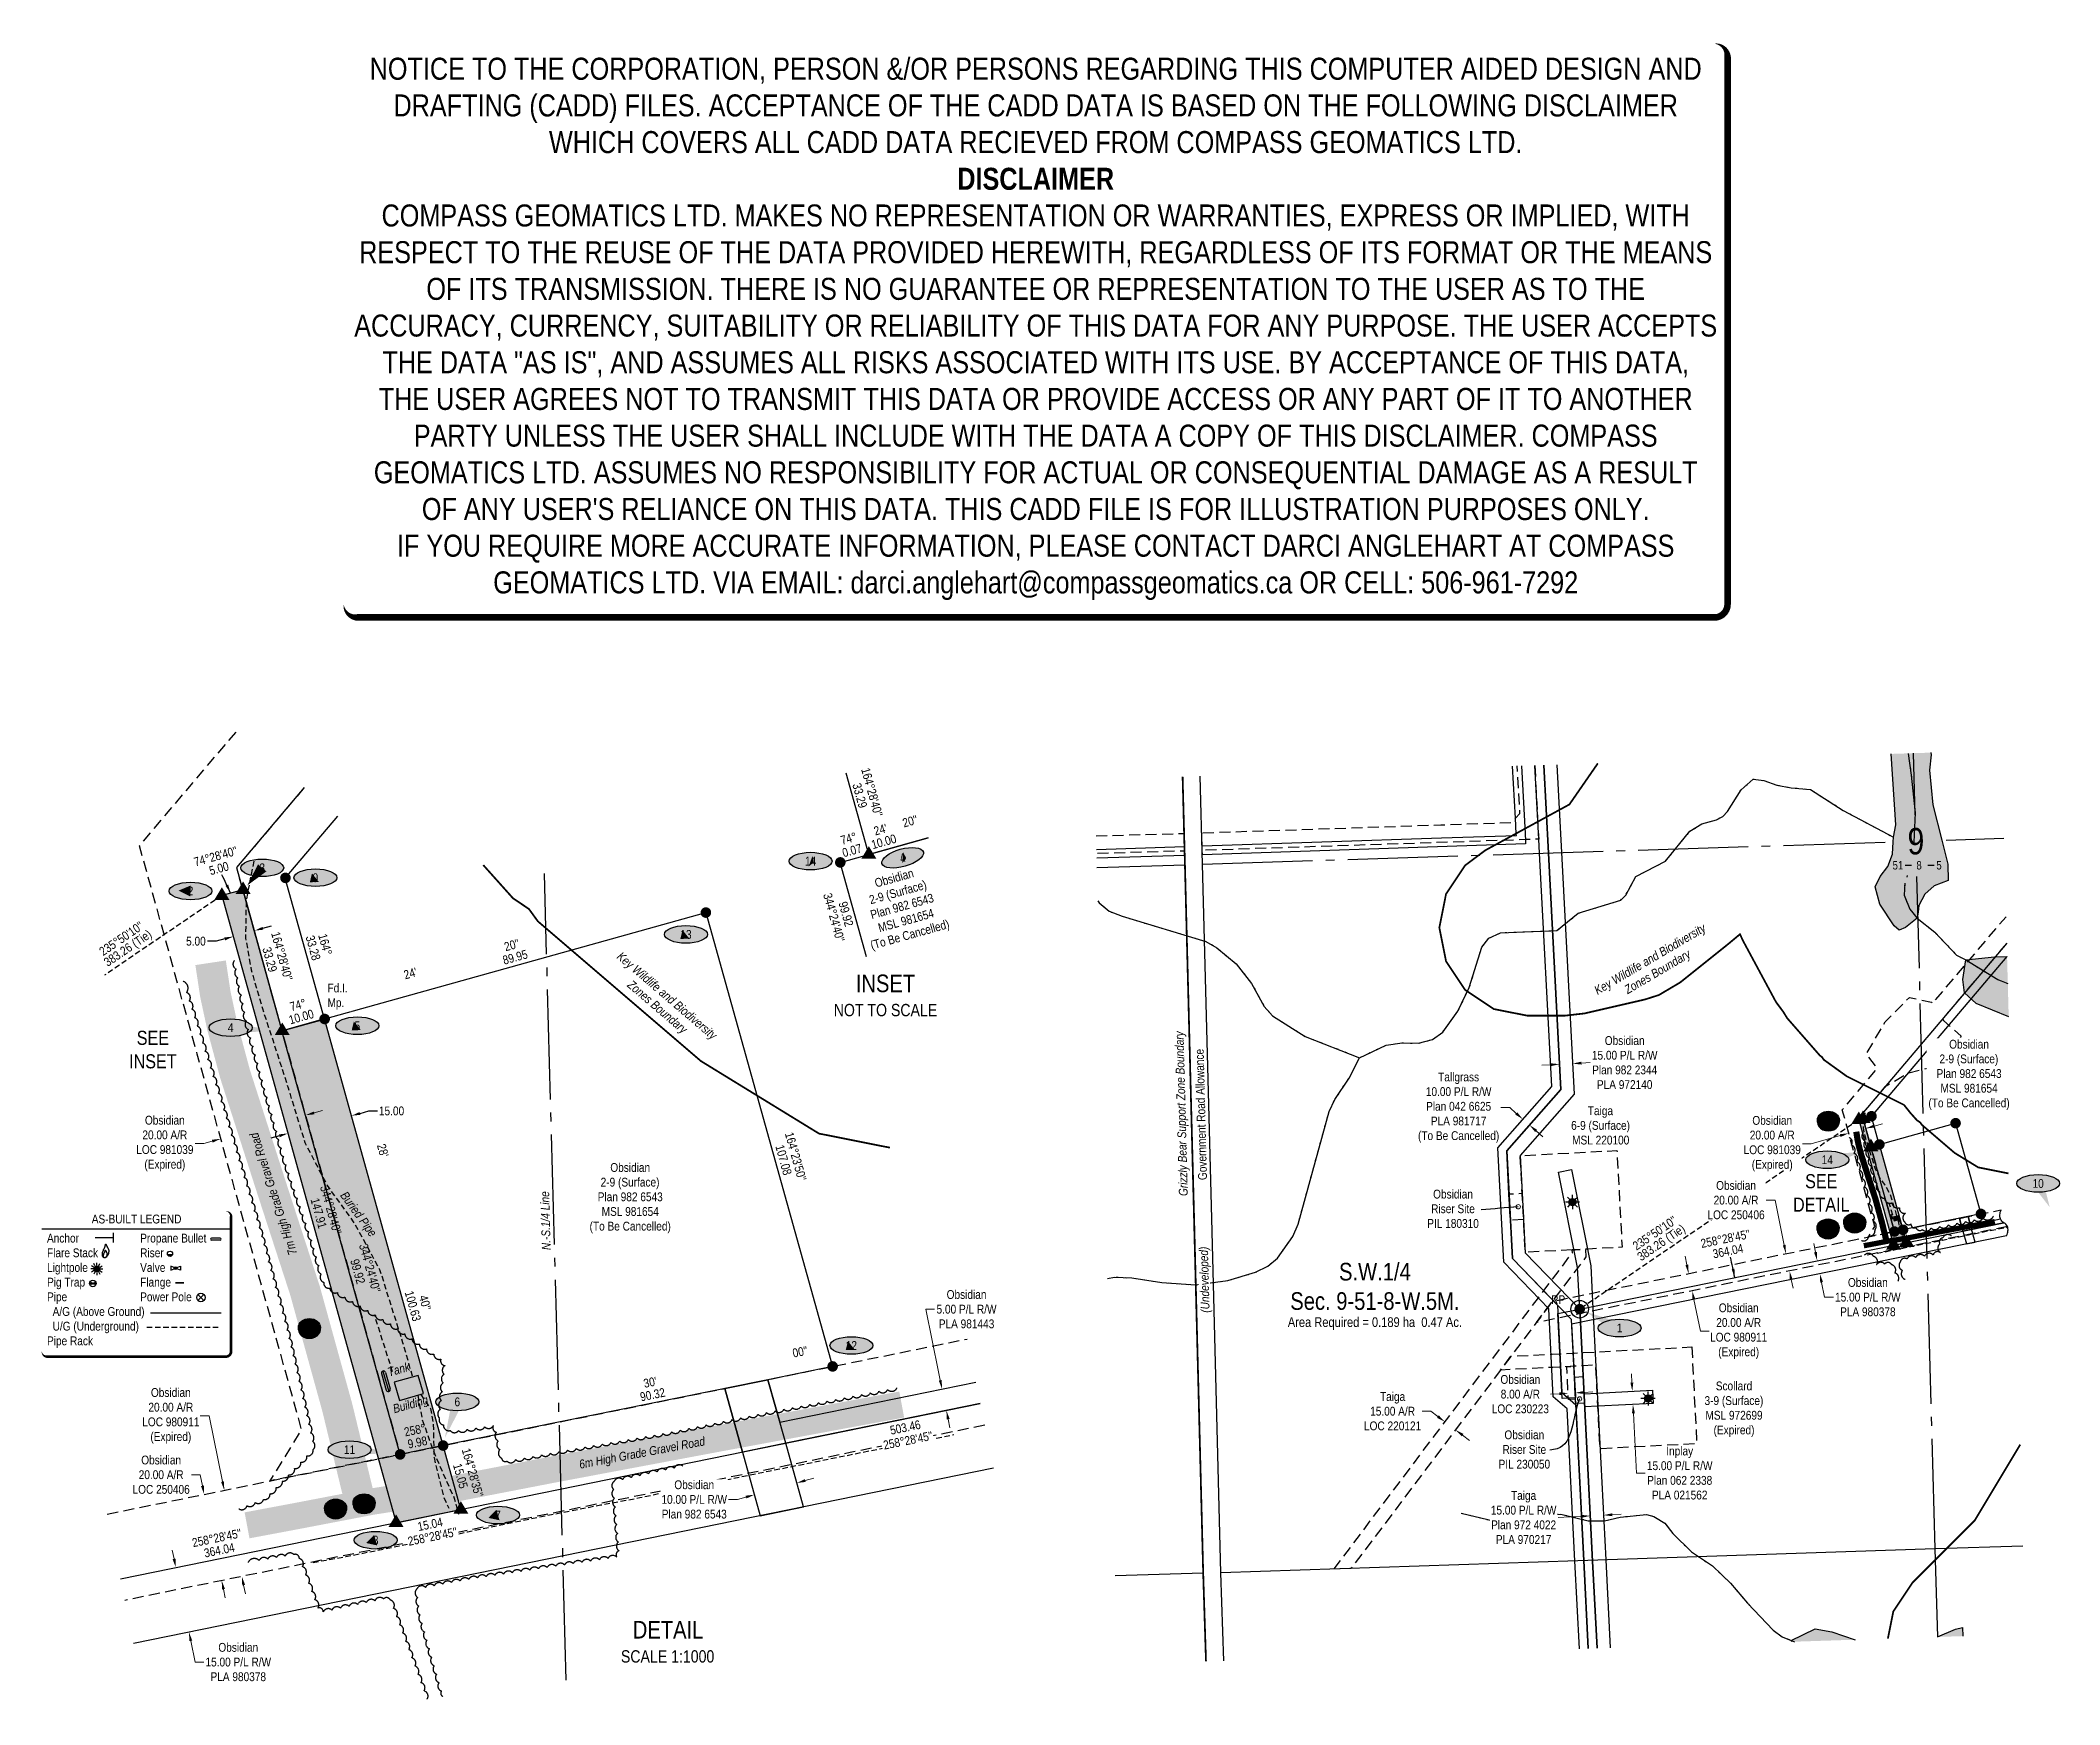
# Model space of a CAD drawing. Extents: x 622953 to 625247, y 5916181 to 5918072.
import ezdxf
from ezdxf.enums import TextEntityAlignment as Align

# ---------------------------------------------------------------- set-up
doc = ezdxf.new("R2010")
doc.units = 0
doc.header["$LTSCALE"] = 5
doc.header["$PDSIZE"] = 0.5
for name, pattern in [('0', [1, 1, 0]), ('DASHDOT2', [12.7, 6.35, -3.175, 0, -3.175]), ('foc-ACCESSROAD', [3.75, 2.5, -1.25]), ('foc-QUARTERLINE', [33, 25, -3, 2, -3]), ('foc-TIELINE', [1.875, 1.25, -0.625]), ('foc-WHEELTRACKS', [2, 0.4, -1.6]), ('POWERLINE5', [7.8, 2.4, -0.6, 0.6, -0.6, 0.6, -0.6, 2.4]), ('UG_PIPE', [1.875, 1.25, -0.625])]:
    doc.linetypes.add(name, pattern=pattern)
doc.layers.get('Defpoints').update_dxf_attribs({"color": 9})
for name, color, linetype in [('10', 1, 'Continuous'), ('35', 37, 'Continuous'), ('9', 3, 'Continuous'), ('AS-PIPE-UG', 44, 'UG_PIPE'), ('AS-PIPE-UG-T', 44, 'Continuous'), ('AS-POWER-EXISTING', 72, 'POWERLINE5'), ('AS-ROADS', 254, 'Continuous'), ('AS-SYMBOL', 7, 'Continuous'), ('AS-WILDLIFE', 131, 'DASHDOT2'), ('C-AR', 13, 'foc-ACCESSROAD'), ('C-RW', 13, 'Continuous'), ('C-SYMBOL', 7, 'Continuous'), ('C-WS', 13, 'foc-ACCESSROAD'), ('CG-NOTES', 7, 'Continuous'), ('DETAIL-T', 7, 'Continuous'), ('F-AR', 190, 'foc-ACCESSROAD'), ('F-RW', 190, 'Continuous'), ('F-WS', 190, 'foc-ACCESSROAD'), ('F-WS-S', 8, 'Continuous'), ('L-AREAREQUIRED', 7, 'Continuous'), ('L-BD', 7, 'Continuous'), ('L-MON', 1, 'Continuous'), ('L-QSEC', 8, 'foc-QUARTERLINE'), ('L-ROAD-T', 7, 'Continuous'), ('L-SEC', 7, 'Continuous'), ('L-SECLBL', 7, 'Continuous'), ('L-TIE', 7, 'foc-TIELINE'), ('P-CROSSINGS', 250, 'Continuous'), ('P-ELEVATION', 7, 'Continuous'), ('P-PROPOSED', 10, 'Continuous'), ('P-PROPOSED-H', 21, 'Continuous'), ('P-TXT', 4, 'Continuous'), ('T-BUSH', 110, '0'), ('T-CREEK', 160, 'Continuous'), ('T-WATER-H', 133, 'Continuous'), ('T-WATER-P3', 160, 'foc-WHEELTRACKS')]:
    doc.layers.add(name, color=color, linetype=linetype)
for name, color, linetype, true_color in [('AS-PIPE-AG', 7, 'Continuous', 0x7d00fa), ('AS-STRUCTURE-H', 7, 'Continuous', 0xa8a8a8), ('AS-STRUCTURE-T', 7, 'Continuous', 0x454545)]:
    doc.layers.add(name, color=color, linetype=linetype, true_color=true_color)
doc.layers.add('AS-STRUCTURE', color=7, linetype='Continuous', lineweight=30, true_color=0x595959)
for name, color, linetype, lineweight in [('C-AR-T', 13, 'Continuous', 9), ('C-RW-T', 13, 'Continuous', 9), ('C-WS-T', 13, 'Continuous', 9), ('F-AR-T', 190, 'Continuous', 9), ('F-RW-T', 190, 'Continuous', 9), ('F-WS-T', 190, 'Continuous', 9), ('T-TEXT', 48, 'Continuous', 18)]:
    doc.layers.add(name, color=color, linetype=linetype, lineweight=lineweight)
doc.layers.add('DISCLAIMER', color=7, linetype='Continuous', plot=False)
doc.styles.add('100L', font='ARIALN.TTF', dxfattribs={"height": 11})
doc.styles.add('175L', font='ARIALN.TTF', dxfattribs={"height": 20})
doc.styles.add('240', font='ARIALN.TTF', dxfattribs={"height": 30})
doc.styles.add('80', font='ARIALN.TTF', dxfattribs={"height": 10})
doc.styles.add('80CG', font='ARIALN.TTF', dxfattribs={"height": 10})
doc.styles.add('80L', font='ARIALN.TTF', dxfattribs={"height": 10})
doc.styles.add('80LS', font='ARIALNI.TTF', dxfattribs={"height": 10})
doc.styles.add('Crossing', font='ARIALN.TTF', dxfattribs={"height": 10})
doc.styles.add('foc-LtypeFont', font='ARIALN.TTF', dxfattribs={"height": 7.35})
doc.styles.add('SIMPLEX', font='ARIALN.TTF')
doc.linetypes.add('foc-TOPO-flowdirection-NOLINE', pattern='A,0,[">",foc-LtypeFont,S=0.3,R=0,X=0,Y=-0.945],-20,[">",foc-LtypeFont,S=0.3,R=0,X=0,Y=-0.945],0', length=20)
doc.dimstyles.new('Compass 5 000', dxfattribs={"dimscale": 5, "dimtxt": 9, "dimasz": 2, "dimexe": 0.2, "dimexo": 0.0625, "dimgap": 0.5, "dimtad": 0, "dimtih": 1, "dimtoh": 1, "dimzin": 0, "dimdsep": 46, "dimtxsty": '80CG', "dimcen": 0.1, "dimse1": 1, "dimse2": 1, "dimclrd": 256, "dimclrt": 256, "dimaunit": 1, "dimadec": 4, "dimazin": 0, "dimtfac": 0.06, "dimtofl": 0, "dimtmove": 0, "dimatfit": 1, "dimfxl": 0.2, "dimtolj": 1, "dimtzin": 0, "dimlwd": -1, "dimarcsym": 0})

msp = doc.modelspace()

# ---------------------------------------------------------------- texts
at = {"layer": 'AS-PIPE-UG-T', "insert": (623301.216, 5916765.637), "char_height": 9.99662, "attachment_point": 1, "rotation": 306.046524, "style": '80L'}
msp.add_mtext_dynamic_manual_height_columns('\\pi0.29888;{\\fArial Narrow|b0|i1|c0|p34;Buried Pipe}', width=59.01591, gutter_width=49.983, heights=[0], dxfattribs=at)
at = {"layer": 'AS-STRUCTURE-T', "insert": (623352.36, 5916521.727), "char_height": 9.99662, "attachment_point": 1, "rotation": 15.914765, "style": '80L', "bg_fill": 1, "box_fill_scale": 1.1, "bg_fill_color": 21, "bg_fill_transparency": 0}
msp.add_mtext_dynamic_manual_height_columns('\\pi0.29888;{\\fArial Narrow|b0|i1|c0|p34;Building}', width=40.81606, gutter_width=49.983, heights=[0], dxfattribs=at)
at = {"layer": 'AS-WILDLIFE', "char_height": 10, "attachment_point": 5, "style": '240'}
for s, width, insert, rotation in [('{\\fArial Narrow|b0|i1|c0|p34;Key Wildlife and Biodiversity Zones Boundary}', 144.69754, (624786.401, 5917019.719), 30.579784), ('{\\fArial Narrow|b0|i1|c0|p34;Key Wildlife and Biodiversity Zones Boundary}', 144.69754, (623658.589, 5916979.065), 319.398881), ('{\\fArial Narrow|b0|i1|c0|p34;Grizzly Bear Support Zone Boundary}', 188.01269, (624250.561, 5916852.602), 91.476252)]:
    msp.add_mtext_dynamic_manual_height_columns(s, width=width, gutter_width=45, heights=[0], dxfattribs=dict(at, insert=insert, rotation=rotation))
at = {"layer": 'C-SYMBOL', "color": 3, "insert": (624469.005, 5916629.432), "char_height": 20, "width": 190.50014, "attachment_point": 8, "style": '175L'}
msp.add_mtext('S.W.1/4\\PSec. 9-51-8-W.5M.', dxfattribs=at)
at = {"layer": 'C-WS-T', "insert": (623876.747, 5917112.526), "char_height": 9.99662, "attachment_point": 1, "rotation": 15.589265, "style": '175L'}
msp.add_mtext_dynamic_manual_height_columns('\\pi23.93685;Obsidian\\P\\pi12.94126;2-9 (Surface)\\P\\pi9.62382;Plan 982 6543\\P\\pi14.08343;MSL 981654\\P\\pi0.39434;(To Be Cancelled)', width=91.69244, gutter_width=99.966, heights=[0], dxfattribs=at)
at = {"layer": 'C-WS-T', "char_height": 9.99662, "attachment_point": 1, "style": '175L'}
for s, width, insert in [('\\pi23.93685;Obsidian\\P\\pi12.94126;2-9 (Surface)\\P\\pi9.62382;Plan 982 6543\\P\\pi14.08343;MSL 981654\\P\\pi0.39434;(To Be Cancelled)', 91.69244, (623576.647, 5916796.418)), ('\\pi7.15195;Obsidian\\P\\pi4.93237;Riser Site\\P\\pi0.48981;PIL 180310', 58.12262, (624527.988, 5916766.172)), ('\\pi7.15195;Obsidian\\P\\pi4.93237;Riser Site\\P\\pi0.48981;PIL 230050', 58.12262, (624608.971, 5916492.75))]:
    msp.add_mtext_dynamic_manual_height_columns(s, width=width, gutter_width=99.966, heights=[0], dxfattribs=dict(at, insert=insert))
at = {"layer": 'DETAIL-T', "color": 3, "style": '80CG'}
for s, insert, char_height, width, attachment_point in [('INSET\\P{\\H0.7x;NOT TO SCALE}', (623913.1, 5916986.765), 19.99323, 116.93533, 5), ('SEE\\PINSET', (623080.991, 5916925.247), 15.9946, 53.77345, 5), ('SEE\\PDETAIL', (624976.004, 5916762.521), 15.9946, 63.6146, 5), ('\\pi13.93498;DETAIL\\P\\pi0.46274;{\\H0.7x;SCALE 1:1000}', (623612.173, 5916276.386), 19.99323, 105.4699, 1)]:
    msp.add_mtext(s, dxfattribs=dict(at, insert=insert, char_height=char_height, width=width, attachment_point=attachment_point))
at = {"layer": 'F-WS-T', "char_height": 9.99662, "attachment_point": 1, "style": '175L'}
for s, insert in [('\\pi19.18744;Taiga\\P\\pi0.25455;6-9 (Surface)\\P\\pi1.35241;MSL 220100', (624691.662, 5916860.865)), ('\\pi13.10832;Scollard\\P\\pi0.27842;3-9 (Surface)\\P\\pi1.32854;MSL 972699\\P\\pi10.58189;(Expired)', (624843.099, 5916548.288))]:
    msp.add_mtext_dynamic_manual_height_columns(s, width=66.23038, gutter_width=99.966, heights=[0], dxfattribs=dict(at, insert=insert))
at = {"layer": 'L-AREAREQUIRED', "color": 5, "style": '100L'}
msp.add_text('Area Required = 0.189 ha  0.47 Ac.', height=10.99628, dxfattribs=at).set_placement((624469.005, 5916606.94), align=Align.BOTTOM_CENTER)
at = {"layer": 'L-BD', "style": '80L'}
for s, height, rotation, p in [('33.29', 9.9966, 285.5229, (623884.052, 5917213.905)), ("164°28'40''", 9.99662, 285.5229, (623897.778, 5917217.717)), ("24'", 9.9966, 15.5946, (623907.375, 5917175.304)), ("20''", 9.9966, 15.5946, (623941.045, 5917184.702)), ('74°', 9.9966, 15.5946, (623871.243, 5917165.22)), ('0.07', 9.9966, 15.5946, (623875.073, 5917151.499)), ('10.00', 9.9966, 15.5946, (623911.204, 5917161.584)), ("74°28'40''", 9.9966, 15.5229, (623152.221, 5917144.866)), ('5.00', 9.9966, 15.5229, (623156.034, 5917131.141)), ("344°24'40''", 9.99662, 285.589229, (623854.607, 5917075.452)), ('99.92', 9.9966, 285.589229, (623868.328, 5917079.28)), ("235°50'10''", 9.99662, 34.1644, (623045.14, 5917051.459)), ('383.26 (Tie)', 9.99662, 34.1644, (623053.139, 5917039.673)), ("164°28'40''", 9.99662, 285.5229, (623227.599, 5917031.457)), ('33.28', 9.9966, 285.5893, (623263.062, 5917040.874)), ('164°', 9.9966, 285.5893, (623276.783, 5917044.702)), ('33.29', 9.9966, 285.5229, (623213.873, 5917027.645)), ("28'", 9.9966, 285.5893, (623342.214, 5916810.761)), ('147.91', 9.9966, 285.5229, (623269.418, 5916739.468)), ("235°50'10''", 9.99662, 34.1644, (624786.857, 5916716.988)), ('383.26 (Tie)', 9.99662, 34.1644, (624794.857, 5916705.201)), ('99.92', 9.9966, 285.5893, (623313.74, 5916673.243)), ('100.63', 9.9966, 285.5893, (623376.445, 5916634.011)), ("40''", 9.9966, 285.5893, (623390.166, 5916637.839)), ("164°28'35''", 9.99662, 285.5893, (623444.149, 5916444.831)), ('15.05', 9.9966, 285.5893, (623430.427, 5916441.002)), ('15.04', 9.9966, 11.521191, (623395.92, 5916386.135))]:
    msp.add_text(s, height=height, rotation=rotation, dxfattribs=at).set_placement(p, align=Align.MIDDLE)
at = {"layer": 'L-BD', "color": 0, "style": '80L'}
for s, height, rotation, p in [("20''", 9.9966, 15.5946, (623488.65, 5917044.058)), ('89.95', 9.9966, 15.5946, (623492.479, 5917030.338)), ("24'", 9.9966, 15.5946, (623373.45, 5917011.906)), ('74°', 9.9966, 15.5946, (623245.744, 5916976.262)), ('10.00', 9.9966, 15.5946, (623249.573, 5916962.542)), ('107.08', 9.9966, 285.6032, (623797.44, 5916800.031)), ("164°23'50''", 9.99662, 285.6032, (623811.16, 5916803.863)), ('364.04', 9.9966, 11.5213, (624870.018, 5916696.485)), ("00''", 9.9966, 11.4839, (623816.102, 5916582.063)), ('90.32', 9.9966, 11.4839, (623648.63, 5916533.468)), ("30'", 9.9966, 11.4839, (623645.794, 5916547.428)), ('258°', 9.9966, 11.4839, (623378.667, 5916493.197)), ('9.98', 9.9966, 11.4839, (623381.503, 5916479.237)), ("258°28'45''", 9.99662, 11.5213, (623153.585, 5916370.664)), ('364.04', 9.9966, 11.5213, (623156.43, 5916356.706))]:
    msp.add_text(s, height=height, rotation=rotation, dxfattribs=at).set_placement(p, align=Align.MIDDLE)
at = {"layer": 'L-BD', "char_height": 9.99662, "width": 56.28832, "attachment_point": 2, "style": '80L', "bg_fill": 1, "bg_fill_color": 21, "bg_fill_transparency": 0}
for s, insert, rotation, box_fill_scale in [("344°28'40''", (623288.007, 5916744.688), 285.5229, 1.15), ("344°24'40''", (623332.323, 5916678.484), 285.5893, 1.1)]:
    msp.add_mtext(s, dxfattribs=dict(at, insert=insert, rotation=rotation, box_fill_scale=box_fill_scale))
at = {"layer": 'L-QSEC', "insert": (623522.86, 5916697.43), "char_height": 9.99662, "attachment_point": 1, "rotation": 91.545161, "style": '175L'}
msp.add_mtext_dynamic_manual_height_columns('{\\fArial Narrow|b0|i1|c0|p34;N.-S.1/4 Line}', width=66.65316, gutter_width=99.966, heights=[0], dxfattribs=at)
at = {"layer": 'L-ROAD-T', "style": '80L'}
msp.add_text('Government Road Allowance', height=10, rotation=91.476154, dxfattribs=at).set_placement((624271.391, 5916851.582), align=Align.MIDDLE_CENTER)
at = {"layer": 'T-TEXT', "insert": (623235.657, 5916690.062), "char_height": 9.99662, "attachment_point": 1, "rotation": 107.986937, "style": '175L'}
msp.add_mtext_dynamic_manual_height_columns('\\pi0.74552;{\\fArial Narrow|b0|i1|c0|p34;7m High Grade Gravel Road}', width=145.78736, gutter_width=99.966, heights=[0], dxfattribs=at)
at = {"layer": 'T-TEXT', "insert": (623345.895, 5916563.258), "char_height": 9.99662, "attachment_point": 1, "rotation": 15.914765, "style": '80L', "bg_fill": 1, "box_fill_scale": 1.1, "bg_fill_color": 21, "bg_fill_transparency": 0}
msp.add_mtext_dynamic_manual_height_columns('\\pi0.76257;{\\fArial Narrow|b0|i1|c0|p34;Tank}', width=26.16891, gutter_width=49.983, heights=[0], dxfattribs=at)

# ---------------------------------------------------------------- blocks, each defined once
blk = doc.blocks.new('L-SECLBL')
at = {"layer": '9', "color": 7}
for p, q in [((-5.1, -27.8), (-12.3, -27.8)), ((20.7, -27.8), (13.5, -27.8))]:
    blk.add_line(p, q, dxfattribs=at)
at = {"layer": '10', "color": 2, "style": 'SIMPLEX'}
blk.add_attdef('SEC', text='', height=30, dxfattribs=at).set_placement((0, 0), align=Align.MIDDLE)
at = {"layer": '10', "color": 5, "style": '80L'}
blk.add_attdef('TWP', text='', height=9.5, dxfattribs=at).set_placement((-14.4, -27.4), align=Align.MIDDLE_RIGHT)
blk.add_attdef('RGE', text='', height=9.5, dxfattribs=at).set_placement((3.6, -27.4), align=Align.MIDDLE_CENTER)
blk.add_attdef('MER', text='', height=9.5, dxfattribs=at).set_placement((23.2, -27.4), align=Align.MIDDLE_LEFT)
blk = doc.blocks.new('*D421')
at = {"layer": 'C-AR-T', "transparency": 16777216}
for p, q in [((624923.5, 5916754.3), (624913.5, 5916754.3)), ((624933.9, 5916703.3), (624923.5, 5916754.3)), ((624941.9, 5916664.1), (624943.9, 5916654.3))]:
    blk.add_line(p, q, dxfattribs=at)
for points in [[(624935.5, 5916703.6), (624932.3, 5916703), (624935.9, 5916693.5)], [(624943.5, 5916664.4), (624940.2, 5916663.8), (624939.9, 5916673.9)]]:
    blk.add_solid(points, dxfattribs=at)
at = {"layer": 'Defpoints', "color": 0, "transparency": 16777216}
for p in [(624902.6, 5916686.7), (624935.9, 5916693.5), (624906.6, 5916667.1)]:
    blk.add_point(p, dxfattribs=at)
at = {"layer": 'C-AR-T', "transparency": 16777216, "insert": (624879.2, 5916754.3), "char_height": 10, "attachment_point": 5, "style": '80CG', "bg_fill": 3, "box_fill_scale": 1.1, "bg_fill_color": 256, "bg_fill_true_color": 13158600, "bg_fill_transparency": 0}
blk.add_mtext('\\A1;Obsidian\\P20.00 A/R\\PLOC 250406', dxfattribs=at)
blk = doc.blocks.new('*D423')
at = {"layer": 'C-AR-T', "transparency": 16777216}
for p, q in [((624823.3, 5916680.8), (624821.3, 5916690.6)), ((624831.3, 5916641.6), (624838.7, 5916605.5)), ((624838.7, 5916605.5), (624848.7, 5916605.5))]:
    blk.add_line(p, q, dxfattribs=at)
for points in [[(624825, 5916681.1), (624821.7, 5916680.4), (624825.3, 5916671)], [(624833, 5916641.9), (624829.7, 5916641.3), (624829.3, 5916651.4)]]:
    blk.add_solid(points, dxfattribs=at)
at = {"layer": 'Defpoints', "color": 0, "transparency": 16777216}
for p in [(624866.5, 5916679.3), (624870.5, 5916659.8), (624829.3, 5916651.4)]:
    blk.add_point(p, dxfattribs=at)
at = {"layer": 'C-AR-T', "transparency": 16777216, "insert": (624882.2, 5916605.5), "char_height": 10, "attachment_point": 5, "style": '80CG'}
blk.add_mtext('\\A1;Obsidian\\P20.00 A/R\\PLOC 980911\\P(Expired)', dxfattribs=at)
blk = doc.blocks.new('*D424')
at = {"layer": 'C-AR-T', "transparency": 16777216}
for p, q in [((625036.1, 5916838.4), (625045.7, 5916841.1)), ((624964.6, 5916818.4), (624954.6, 5916818.4)), ((624997.5, 5916827.6), (624964.6, 5916818.4))]:
    blk.add_line(p, q, dxfattribs=at)
for points in [[(625035.6, 5916840), (625036.5, 5916836.8), (625026.5, 5916835.7)], [(624997.1, 5916829.2), (624998, 5916826), (625007.2, 5916830.3)]]:
    blk.add_solid(points, dxfattribs=at)
at = {"layer": 'Defpoints', "color": 0, "transparency": 16777216}
for p in [(625004.5, 5916839.8), (625023.8, 5916845.2), (625007.2, 5916830.3)]:
    blk.add_point(p, dxfattribs=at)
at = {"layer": 'C-AR-T', "transparency": 16777216, "insert": (624920.3, 5916818.4), "char_height": 10, "attachment_point": 5, "style": '80CG', "bg_fill": 3, "box_fill_scale": 1.1, "bg_fill_color": 256, "bg_fill_true_color": 13158600, "bg_fill_transparency": 0}
blk.add_mtext('\\A1;Obsidian\\P20.00 A/R\\PLOC 981039\\P(Expired)', dxfattribs=at)
blk = doc.blocks.new('*D426')
at = {"layer": 'C-RW-T', "transparency": 16777216}
for p, q in [((624969.4, 5916695.2), (624967.4, 5916705)), ((624976.4, 5916660.9), (624979.8, 5916644.1)), ((624979.8, 5916644.1), (624989.8, 5916644.1))]:
    blk.add_line(p, q, dxfattribs=at)
for points in [[(624971, 5916695.6), (624967.8, 5916694.9), (624971.4, 5916685.4)], [(624978, 5916661.3), (624974.8, 5916660.6), (624974.4, 5916670.7)]]:
    blk.add_solid(points, dxfattribs=at)
at = {"layer": 'Defpoints', "color": 0, "transparency": 16777216}
for p in [(624974.6, 5916686.1), (624974.4, 5916670.7), (624977.6, 5916671.4)]:
    blk.add_point(p, dxfattribs=at)
at = {"layer": 'C-RW-T', "transparency": 16777216, "insert": (625028.9, 5916644.1), "char_height": 10, "attachment_point": 5, "style": '80CG'}
blk.add_mtext('\\A1;Obsidian\\P15.00 P/L R/W\\PPLA 980378', dxfattribs=at)
blk = doc.blocks.new('*D428')
at = {"layer": 'Defpoints', "color": 0, "transparency": 16777216}
for p in [(624563.8, 5916522.6), (624548.6, 5916502.4), (624575.8, 5916513.6)]:
    blk.add_point(p, dxfattribs=at)
at = {"layer": 'F-AR-T', "transparency": 16777216}
for p, q in [((624532.6, 5916514.5), (624522.6, 5916514.5)), ((624540.6, 5916508.4), (624532.6, 5916514.5)), ((624568.6, 5916487.4), (624576.6, 5916481.4))]:
    blk.add_line(p, q, dxfattribs=at)
for points in [[(624541.6, 5916509.8), (624539.6, 5916507.1), (624548.6, 5916502.4)], [(624569.6, 5916488.7), (624567.6, 5916486), (624560.6, 5916493.4)]]:
    blk.add_solid(points, dxfattribs=at)
at = {"layer": 'F-AR-T', "transparency": 16777216, "insert": (624489.1, 5916514.5), "char_height": 10, "attachment_point": 5, "style": '80CG'}
blk.add_mtext('\\A1;Taiga\\P15.00 A/R\\PLOC 220121', dxfattribs=at)
blk = doc.blocks.new('*D429')
at = {"layer": 'C-AR-T', "transparency": 16777216}
for p, q in [((624678.5, 5916534.4), (624668.5, 5916533.9)), ((624706.5, 5916535.9), (624716.4, 5916536.4))]:
    blk.add_line(p, q, dxfattribs=at)
for points in [[(624678.4, 5916536.1), (624678.6, 5916532.8), (624688.5, 5916535)], [(624706.4, 5916537.6), (624706.5, 5916534.2), (624696.5, 5916535.4)]]:
    blk.add_solid(points, dxfattribs=at)
at = {"layer": 'Defpoints', "color": 0, "transparency": 16777216}
for p in [(624688, 5916544.1), (624696, 5916544.5), (624696.5, 5916535.4)]:
    blk.add_point(p, dxfattribs=at)
at = {"layer": 'C-AR-T', "transparency": 16777216, "insert": (624634.2, 5916533.9), "char_height": 10, "attachment_point": 5, "style": '80CG'}
blk.add_mtext('\\A1;Obsidian\\P8.00 A/R\\PLOC 230223', dxfattribs=at)
blk = doc.blocks.new('*D432')
at = {"layer": 'Defpoints', "color": 0, "transparency": 16777216}
for p in [(624762.1, 5916522.2), (624769.4, 5916537.6), (624770.1, 5916522.6)]:
    blk.add_point(p, dxfattribs=at)
at = {"layer": 'F-RW-T', "transparency": 16777216}
for p, q in [((624760.9, 5916547.1), (624760.4, 5916557.1)), ((624762.7, 5916512.2), (624766.1, 5916444.3)), ((624766.1, 5916444.3), (624776.1, 5916444.3))]:
    blk.add_line(p, q, dxfattribs=at)
for points in [[(624762.5, 5916547.2), (624759.2, 5916547), (624761.4, 5916537.1)], [(624764.3, 5916512.3), (624761, 5916512.1), (624762.1, 5916522.2)]]:
    blk.add_solid(points, dxfattribs=at)
at = {"layer": 'F-RW-T', "transparency": 16777216, "insert": (624815.2, 5916444.3), "char_height": 10, "attachment_point": 5, "style": '80CG'}
blk.add_mtext('\\A1;Inplay\\P15.00 P/L R/W\\PPlan 062 2338\\PPLA 021562', dxfattribs=at)
blk = doc.blocks.new('*D433')
at = {"layer": 'Defpoints', "color": 0, "transparency": 16777216}
for p in [(624713.7, 5916394.3), (624728.6, 5916396.5), (624728.7, 5916395)]:
    blk.add_point(p, dxfattribs=at)
at = {"layer": 'F-RW-T', "transparency": 16777216}
for p, q in [((624703.6, 5916395.2), (624677, 5916393.8)), ((624738.6, 5916397), (624748.6, 5916397.5))]:
    blk.add_line(p, q, dxfattribs=at)
for points in [[(624703.6, 5916396.8), (624703.7, 5916393.5), (624713.6, 5916395.7)], [(624738.5, 5916398.6), (624738.7, 5916395.3), (624728.6, 5916396.5)]]:
    blk.add_solid(points, dxfattribs=at)
at = {"layer": 'F-RW-T', "transparency": 16777216, "insert": (624637.9, 5916393.8), "char_height": 10, "attachment_point": 5, "style": '80CG', "bg_fill": 3, "box_fill_scale": 1.1, "bg_fill_color": 256, "bg_fill_true_color": 13158600, "bg_fill_transparency": 0}
blk.add_mtext('\\A1;Taiga\\P15.00 P/L R/W\\PPlan 972 4022\\PPLA 970217', dxfattribs=at)
blk = doc.blocks.new('*D434')
at = {"layer": 'C-RW-T', "transparency": 16777216}
for p, q in [((624668.6, 5916908.1), (624658.7, 5916907.6)), ((624703.6, 5916910), (624713.6, 5916910.5))]:
    blk.add_line(p, q, dxfattribs=at)
for points in [[(624668.5, 5916909.8), (624668.7, 5916906.5), (624678.6, 5916908.7)], [(624703.5, 5916911.6), (624703.7, 5916908.3), (624693.6, 5916909.4)]]:
    blk.add_solid(points, dxfattribs=at)
at = {"layer": 'Defpoints', "color": 0, "transparency": 16777216}
for p in [(624678.8, 5916905.9), (624693.6, 5916909.4), (624693.7, 5916906.7)]:
    blk.add_point(p, dxfattribs=at)
at = {"layer": 'C-RW-T', "transparency": 16777216, "insert": (624752.7, 5916910.5), "char_height": 10, "attachment_point": 5, "style": '80CG'}
blk.add_mtext('\\A1;Obsidian\\P15.00 P/L R/W\\PPlan 982 2344\\PPLA 972140', dxfattribs=at)
blk = doc.blocks.new('*D435')
at = {"layer": 'Defpoints', "color": 0, "transparency": 16777216}
for p in [(624637.1, 5916846.3), (624637.1, 5916846.2), (624644.6, 5916839.7)]:
    blk.add_point(p, dxfattribs=at)
at = {"layer": 'F-RW-T', "transparency": 16777216}
for p, q in [((624622.1, 5916859.4), (624612.1, 5916859.4)), ((624629.6, 5916852.8), (624622.1, 5916859.4)), ((624652.1, 5916833), (624659.6, 5916826.3))]:
    blk.add_line(p, q, dxfattribs=at)
for points in [[(624630.7, 5916854), (624628.5, 5916851.5), (624637.1, 5916846.2)], [(624653.2, 5916834.2), (624651, 5916831.7), (624644.6, 5916839.6)]]:
    blk.add_solid(points, dxfattribs=at)
at = {"layer": 'F-RW-T', "transparency": 16777216, "insert": (624564.1, 5916859.4), "char_height": 10, "attachment_point": 5, "style": '80CG'}
blk.add_mtext('\\A1;Tallgrass\\P10.00 P/L R/W\\PPlan 042 6625\\PPLA 981717\\P(To Be Cancelled)', dxfattribs=at)
blk = doc.blocks.new('fdia')
at = {"color": 255, "const_width": 1}
blk.add_lwpolyline([(-0.5, 0, 1), (0.5, 0, 1)], format="xyb", close=True, dxfattribs=at)
blk = doc.blocks.new('Fdiaa')
blk.add_blockref('fdia', (0, 0))
blk = doc.blocks.new('fdib')
at = {"color": 1, "const_width": 1.6}
blk.add_lwpolyline([(-0.4, 0, 1), (0.4, 0, 1)], format="xyb", close=True, dxfattribs=at)
at = {"color": 1}
blk.add_circle((0, 0), 0.8, dxfattribs=at)
blk = doc.blocks.new('Fdibb')
blk.add_blockref('fdib', (0, 0))
blk = doc.blocks.new('fdicc')
for name in ['Fdibb', 'Fdiaa']:
    blk.add_blockref(name, (0, 0))
blk = doc.blocks.new('FDI')
blk.add_blockref('fdicc', (0, 0))
blk = doc.blocks.new('Propane_Tank')
at = {"color": 48}
for p, q in [((-0.6, 5.4), (-0.6, 0.6)), ((0.6, 5.4), (0.6, 0.6))]:
    blk.add_line(p, q, dxfattribs=at)
for centre, start, end in [((0, 5.4), 360, 540), ((0, 0.6), 180, 360)]:
    blk.add_arc(centre, 0.6, start, end, dxfattribs=at)
at = {"layer": 'Defpoints'}
blk.add_line((0, 6), (0, 0), dxfattribs=at)
blk = doc.blocks.new('GAS')
h = blk.add_hatch(color=255)
h.dxf.hatch_style = 1
edge = h.paths.add_edge_path()
edge.add_arc((0, 0), 0.9, 0, 360)
for p, q in [((-0.81, 0), (-1.62, 0)), ((-0.57, 0.57), (-1.14, 1.14)), ((0, 0.81), (0, 1.62)), ((0.57, 0.57), (1.14, 1.14)), ((1.62, 0), (0.81, 0)), ((-0.57, -0.57), (-1.14, -1.14)), ((0, -0.81), (0, -1.62)), ((1.14, -1.14), (0.57, -0.57))]:
    blk.add_line(p, q)
blk.add_circle((0, 0), 0.8)
blk = doc.blocks.new('RP')
at = {"layer": '35', "color": 3}
blk.add_circle((0, 0), 10, dxfattribs=at)
at = {"layer": '35', "color": 3, "style": '80'}
blk.add_attdef('RP_001', (-32.4, 5.8), '', height=10, dxfattribs=at)
blk = doc.blocks.new('xing2')
h = blk.add_hatch(color=50)
h.dxf.hatch_style = 1
edge = h.paths.add_edge_path()
edge.add_ellipse((0, 0), major_axis=(-12.5, 0), ratio=0.816297, start_angle=0, end_angle=360)
h = blk.add_hatch(color=250)
h.dxf.hatch_style = 1
edge = h.paths.add_edge_path()
edge.add_ellipse((0, -2), major_axis=(-12.5, 0), ratio=0.816297, start_angle=0, end_angle=180)
edge.add_line((12.5, -2), (12.5, 0))
edge.add_ellipse((0, 0), major_axis=(-12.5, 0), ratio=0.816297, start_angle=0, end_angle=180, ccw=False)
edge.add_line((-12.5, 0), (-12.5, -2))
at = {"color": 250}
blk.add_ellipse((0, 0), major_axis=(-12.5, 0), ratio=0.816297, dxfattribs=at)
blk.add_ellipse((0, -2), major_axis=(-12.5, 0), ratio=0.816297, start_param=0, end_param=3.141593, dxfattribs=at)
at = {"color": 250, "style": 'Crossing'}
blk.add_attdef('CROSSING', text='', height=9, dxfattribs=at).set_placement((0.1, 0), align=Align.MIDDLE_CENTER)
at = {"color": 250, "style": 'Crossing', "flags": 1}
for tag, p in [('DESCRIPTION', (0.1, -25.8)), ('OWNER', (0.1, -12.5)), ('LOCATION', (0.1, -39.3)), ('DWG_REF', (0.1, -52.8))]:
    blk.add_attdef(tag, text='', height=9, dxfattribs=at).set_placement(p, align=Align.MIDDLE_CENTER)
blk = doc.blocks.new('*D448')
at = {"layer": 'C-AR-T', "transparency": 16777216}
for p, q in [((623264.1, 5916853.4), (623273.7, 5916856.1)), ((623138.9, 5916818.6), (623128.9, 5916818.6)), ((623148.5, 5916821.3), (623138.9, 5916818.6))]:
    blk.add_line(p, q, dxfattribs=at)
for points in [[(623263.7, 5916855), (623264.5, 5916851.8), (623254.5, 5916850.8)], [(623148.1, 5916822.9), (623149, 5916819.7), (623158.1, 5916824)]]:
    blk.add_solid(points, dxfattribs=at)
at = {"layer": 'Defpoints', "color": 0, "transparency": 16777216}
for p in [(623248.1, 5916873.7), (623151.8, 5916846.9), (623158.1, 5916824)]:
    blk.add_point(p, dxfattribs=at)
at = {"layer": 'C-AR-T', "transparency": 16777216, "insert": (623094.6, 5916818.6), "char_height": 10, "attachment_point": 5, "style": '80CG'}
blk.add_mtext('\\A1;Obsidian\\P20.00 A/R\\PLOC 981039\\P(Expired)', dxfattribs=at)
blk = doc.blocks.new('*D449')
at = {"layer": 'C-AR-T', "transparency": 16777216}
for p, q in [((623134.7, 5916442.4), (623124.7, 5916442.4)), ((623137.3, 5916429.9), (623134.7, 5916442.4)), ((623161.2, 5916312.4), (623163.2, 5916302.6))]:
    blk.add_line(p, q, dxfattribs=at)
for points in [[(623138.9, 5916430.2), (623135.6, 5916429.6), (623139.3, 5916420.1)], [(623162.9, 5916312.7), (623159.6, 5916312), (623159.2, 5916322.2)]]:
    blk.add_solid(points, dxfattribs=at)
at = {"layer": 'Defpoints', "color": 0, "transparency": 16777216}
for p in [(623139.3, 5916420.1), (623140.9, 5916420.4), (623160.9, 5916322.5)]:
    blk.add_point(p, dxfattribs=at)
at = {"layer": 'C-AR-T', "transparency": 16777216, "insert": (623090.4, 5916442.4), "char_height": 10, "attachment_point": 5, "style": '80CG'}
blk.add_mtext('\\A1;Obsidian\\P20.00 A/R\\PLOC 250406', dxfattribs=at)
blk = doc.blocks.new('*D450')
at = {"layer": 'C-AR-T', "transparency": 16777216}
for p, q in [((623144.9, 5916509.3), (623134.9, 5916509.3)), ((623160.1, 5916434.6), (623144.9, 5916509.3)), ((623184.1, 5916317), (623186.1, 5916307.2))]:
    blk.add_line(p, q, dxfattribs=at)
for points in [[(623161.8, 5916434.9), (623158.5, 5916434.2), (623162.1, 5916424.8)], [(623185.7, 5916317.4), (623182.5, 5916316.7), (623182.1, 5916326.8)]]:
    blk.add_solid(points, dxfattribs=at)
at = {"layer": 'Defpoints', "color": 0, "transparency": 16777216}
for p in [(623162.1, 5916424.8), (623101.3, 5916412.4), (623121.3, 5916314.4)]:
    blk.add_point(p, dxfattribs=at)
at = {"layer": 'C-AR-T', "transparency": 16777216, "insert": (623101.4, 5916509.3), "char_height": 10, "attachment_point": 5, "style": '80CG'}
blk.add_mtext('\\A1;Obsidian\\P20.00 A/R\\PLOC 980911\\P(Expired)', dxfattribs=at)
blk = doc.blocks.new('*D451')
at = {"layer": 'C-RW-T', "transparency": 16777216}
for p, q in [((623105.1, 5916346.8), (623103.1, 5916356.6)), ((623124, 5916253.7), (623129, 5916229.6)), ((623129, 5916229.6), (623139, 5916229.6))]:
    blk.add_line(p, q, dxfattribs=at)
for points in [[(623106.7, 5916347.1), (623103.4, 5916346.4), (623107.1, 5916337)], [(623125.7, 5916254), (623122.4, 5916253.4), (623122.1, 5916263.5)]]:
    blk.add_solid(points, dxfattribs=at)
at = {"layer": 'Defpoints', "color": 0, "transparency": 16777216}
for p in [(623108.5, 5916337.2), (623122.1, 5916263.5), (623123.5, 5916263.8)]:
    blk.add_point(p, dxfattribs=at)
at = {"layer": 'C-RW-T', "transparency": 16777216, "insert": (623178, 5916229.6), "char_height": 10, "attachment_point": 5, "style": '80CG'}
blk.add_mtext('\\A1;Obsidian\\P15.00 P/L R/W\\PPLA 980378', dxfattribs=at)
blk = doc.blocks.new('*D452')
at = {"layer": 'C-RW-T', "transparency": 16777216}
for p, q in [((623822, 5916435.8), (623831.7, 5916438.5)), ((623745, 5916414.3), (623735, 5916414.3)), ((623754.6, 5916417), (623745, 5916414.3))]:
    blk.add_line(p, q, dxfattribs=at)
for points in [[(623821.6, 5916437.4), (623822.5, 5916434.2), (623812.4, 5916433.1)], [(623754.2, 5916418.6), (623755.1, 5916415.4), (623764.3, 5916419.7)]]:
    blk.add_solid(points, dxfattribs=at)
at = {"layer": 'Defpoints', "color": 0, "transparency": 16777216}
for p in [(623812.4, 5916433.1), (623812.5, 5916432.7), (623764.4, 5916419.2)]:
    blk.add_point(p, dxfattribs=at)
at = {"layer": 'C-RW-T', "transparency": 16777216, "insert": (623695.9, 5916414.3), "char_height": 10, "attachment_point": 5, "style": '80CG', "bg_fill": 3, "box_fill_scale": 1.1, "bg_fill_color": 256, "bg_fill_true_color": 13158600, "bg_fill_transparency": 0}
blk.add_mtext('\\A1;Obsidian\\P10.00 P/L R/W\\PPlan 982 6543', dxfattribs=at)
blk = doc.blocks.new('*D453')
at = {"layer": 'C-RW-T', "transparency": 16777216}
for p, q in [((623968.9, 5916630.4), (623958.9, 5916630.4)), ((623958.9, 5916630.4), (623973.3, 5916559.4)), ((623975.3, 5916549.7), (623973.3, 5916559.4)), ((623984.3, 5916505.6), (623986.3, 5916495.8))]:
    blk.add_line(p, q, dxfattribs=at)
for points in [[(623977, 5916550), (623973.7, 5916549.3), (623977.3, 5916539.9)], [(623986, 5916505.9), (623982.7, 5916505.2), (623982.3, 5916515.4)]]:
    blk.add_solid(points, dxfattribs=at)
at = {"layer": 'Defpoints', "color": 0, "transparency": 16777216}
for p in [(623977.3, 5916539.9), (623981, 5916540.6), (623986, 5916516.1)]:
    blk.add_point(p, dxfattribs=at)
at = {"layer": 'C-RW-T', "transparency": 16777216, "insert": (624005.2, 5916630.4), "char_height": 10, "attachment_point": 5, "style": '80CG'}
blk.add_mtext('\\A1;Obsidian\\P5.00 P/L R/W\\PPLA 981443', dxfattribs=at)
blk = doc.blocks.new('TRIA')
blk.add_hatch(color=255).paths.add_polyline_path([(-0.04, 1.52), (-1.47, -0.87), (1.39, -0.87)])
blk = doc.blocks.new('Hybrid_EC')
at = {"color": 251}
for points in [[(-1.3, -0.74), (0, 1.42), (1.3, -0.74)], [(0.47, -0.26), (0, 0.53), (-0.47, -0.26)]]:
    blk.add_lwpolyline(points, close=True, dxfattribs=at)
at = {"layer": 'Defpoints'}
blk.add_circle((0, 0), 0.05, dxfattribs=at)
at = {"xscale": 1.2, "yscale": 1.2, "zscale": 1.2}
blk.add_blockref('TRIA', (0.05, 0.06), dxfattribs=at)
blk = doc.blocks.new('*D479')
at = {"layer": 'Defpoints', "color": 0, "transparency": 16777216}
for p in [(623306.6, 5916850.2), (623307.8, 5916845.9), (623235.6, 5916825.8)]:
    blk.add_point(p, dxfattribs=at)
at = {"layer": 'P-TXT', "transparency": 16777216}
for p, q in [((623316.3, 5916852.8), (623326.2, 5916855.6)), ((623326.2, 5916855.6), (623336.2, 5916855.6)), ((623224.8, 5916827.4), (623215.1, 5916824.7))]:
    blk.add_line(p, q, dxfattribs=at)
for points in [[(623315.8, 5916854.4), (623316.7, 5916851.2), (623306.6, 5916850.2)], [(623224.3, 5916829), (623225.2, 5916825.8), (623234.4, 5916830.1)]]:
    blk.add_solid(points, dxfattribs=at)
at = {"layer": 'P-TXT', "transparency": 16777216, "insert": (623352.1, 5916855.6), "char_height": 10, "attachment_point": 5, "style": '80CG'}
blk.add_mtext('\\A1;15.00', dxfattribs=at)
blk = doc.blocks.new('*D480')
at = {"layer": 'Defpoints', "color": 0, "transparency": 16777216}
for p in [(623194.6, 5917066.8), (623170.5, 5917060.1), (623172.3, 5917053.7)]:
    blk.add_point(p, dxfattribs=at)
at = {"layer": 'P-TXT', "transparency": 16777216}
for p, q in [((623153, 5917048.4), (623143, 5917048.4)), ((623162.6, 5917051.1), (623153, 5917048.4)), ((623206, 5917063.1), (623215.6, 5917065.8))]:
    blk.add_line(p, q, dxfattribs=at)
for points in [[(623162.2, 5917052.7), (623163.1, 5917049.4), (623172.3, 5917053.7)], [(623205.5, 5917064.7), (623206.4, 5917061.5), (623196.4, 5917060.4)]]:
    blk.add_solid(points, dxfattribs=at)
at = {"layer": 'P-TXT', "transparency": 16777216, "insert": (623129.9, 5917048.4), "char_height": 10, "attachment_point": 5, "style": '80CG'}
blk.add_mtext('\\A1;5.00', dxfattribs=at)
blk = doc.blocks.new('*U481')
at = {"layer": 'P-ELEVATION'}
h = blk.add_hatch(color=111, dxfattribs=at)
h.dxf.hatch_style = 1
edge = h.paths.add_edge_path()
edge.add_ellipse((0, 0), major_axis=(-24.4, 0), ratio=0.410256, start_angle=0, end_angle=360)
at = {"layer": 'P-ELEVATION', "color": 7, "flags": 128}
blk.add_lwpolyline([(0, 0, 12.5, 0, 0), (-37.9, 18.3, 0, 0, 0)], format="xyseb", dxfattribs=at)
at = {"layer": 'P-ELEVATION', "color": 7}
blk.add_ellipse((0, 0), major_axis=(-24.4, 0), ratio=0.410256, dxfattribs=at)
at = {"layer": 'P-ELEVATION', "style": '80'}
blk.add_attdef('ELEVATION', text='', height=10, dxfattribs=at).set_placement((0, 0), align=Align.MIDDLE_CENTER)
blk = doc.blocks.new('*U482')
at = {"layer": 'P-ELEVATION'}
h = blk.add_hatch(color=111, dxfattribs=at)
h.dxf.hatch_style = 1
edge = h.paths.add_edge_path()
edge.add_ellipse((0, 0), major_axis=(-24.4, 0), ratio=0.410256, start_angle=0, end_angle=360)
at = {"layer": 'P-ELEVATION', "color": 7, "flags": 128}
blk.add_lwpolyline([(0, 0, 12.5, 0, 0), (-13.6, 0.5, 0, 0, 0)], format="xyseb", dxfattribs=at)
at = {"layer": 'P-ELEVATION', "color": 7}
blk.add_ellipse((0, 0), major_axis=(-24.4, 0), ratio=0.410256, dxfattribs=at)
at = {"layer": 'P-ELEVATION', "style": '80'}
blk.add_attdef('ELEVATION', text='', height=10, dxfattribs=at).set_placement((0, 0), align=Align.MIDDLE_CENTER)
blk = doc.blocks.new('*U483')
at = {"layer": 'P-ELEVATION'}
h = blk.add_hatch(color=111, dxfattribs=at)
h.dxf.hatch_style = 1
edge = h.paths.add_edge_path()
edge.add_ellipse((0, 0), major_axis=(-24.4, 0), ratio=0.410256, start_angle=0, end_angle=360)
at = {"layer": 'P-ELEVATION', "color": 7, "flags": 128}
blk.add_lwpolyline([(0, 0, 12.5, 0, 0), (-17, -20.1, 0, 0, 0)], format="xyseb", dxfattribs=at)
at = {"layer": 'P-ELEVATION', "color": 7}
blk.add_ellipse((0, 0), major_axis=(-24.4, 0), ratio=0.410256, dxfattribs=at)
at = {"layer": 'P-ELEVATION', "style": '80'}
blk.add_attdef('ELEVATION', text='', height=10, dxfattribs=at).set_placement((0, 0), align=Align.MIDDLE_CENTER)
blk = doc.blocks.new('*U484')
at = {"layer": 'P-ELEVATION'}
h = blk.add_hatch(color=111, dxfattribs=at)
h.dxf.hatch_style = 1
edge = h.paths.add_edge_path()
edge.add_ellipse((0, 0), major_axis=(-24.4, 0), ratio=0.410256, start_angle=0, end_angle=360)
at = {"layer": 'P-ELEVATION', "color": 7, "flags": 128}
blk.add_lwpolyline([(0, 0, 12.5, 0, 0), (-6.4, -5.2, 0, 0, 0)], format="xyseb", dxfattribs=at)
at = {"layer": 'P-ELEVATION', "color": 7}
blk.add_ellipse((0, 0), major_axis=(-24.4, 0), ratio=0.410256, dxfattribs=at)
at = {"layer": 'P-ELEVATION', "style": '80'}
blk.add_attdef('ELEVATION', text='', height=10, dxfattribs=at).set_placement((0, 0), align=Align.MIDDLE_CENTER)
blk = doc.blocks.new('*U485')
at = {"layer": 'P-ELEVATION'}
h = blk.add_hatch(color=111, dxfattribs=at)
h.dxf.hatch_style = 1
edge = h.paths.add_edge_path()
edge.add_ellipse((0, 0), major_axis=(-24.4, 0), ratio=0.410256, start_angle=0, end_angle=360)
at = {"layer": 'P-ELEVATION', "color": 7, "flags": 128}
blk.add_lwpolyline([(0, 0, 12.5, 0, 0), (-14.1, -40.8, 0, 0, 0)], format="xyseb", dxfattribs=at)
at = {"layer": 'P-ELEVATION', "color": 7}
blk.add_ellipse((0, 0), major_axis=(-24.4, 0), ratio=0.410256, dxfattribs=at)
at = {"layer": 'P-ELEVATION', "style": '80'}
blk.add_attdef('ELEVATION', text='', height=10, dxfattribs=at).set_placement((0, 0), align=Align.MIDDLE_CENTER)
blk = doc.blocks.new('*U486')
at = {"layer": 'P-ELEVATION'}
h = blk.add_hatch(color=111, dxfattribs=at)
h.dxf.hatch_style = 1
edge = h.paths.add_edge_path()
edge.add_ellipse((0, 0), major_axis=(-24.4, 0), ratio=0.410256, start_angle=0, end_angle=360)
at = {"layer": 'P-ELEVATION', "color": 7, "flags": 128}
blk.add_lwpolyline([(0, 0, 12.5, 0, 0), (-10.8, -3.2, 0, 0, 0)], format="xyseb", dxfattribs=at)
at = {"layer": 'P-ELEVATION', "color": 7}
blk.add_ellipse((0, 0), major_axis=(-24.4, 0), ratio=0.410256, dxfattribs=at)
at = {"layer": 'P-ELEVATION', "style": '80'}
blk.add_attdef('ELEVATION', text='', height=10, dxfattribs=at).set_placement((0, 0), align=Align.MIDDLE_CENTER)
blk = doc.blocks.new('*U488')
at = {"layer": 'P-ELEVATION'}
h = blk.add_hatch(color=111, dxfattribs=at)
h.dxf.hatch_style = 1
edge = h.paths.add_edge_path()
edge.add_ellipse((0, 0), major_axis=(-24.4, 0), ratio=0.410256, start_angle=0, end_angle=360)
at = {"layer": 'P-ELEVATION', "color": 7, "flags": 128}
blk.add_lwpolyline([(0, 0, 12.5, 0, 0), (48.6, -3.7, 0, 0, 0)], format="xyseb", dxfattribs=at)
at = {"layer": 'P-ELEVATION', "color": 7}
blk.add_ellipse((0, 0), major_axis=(-24.4, 0), ratio=0.410256, dxfattribs=at)
at = {"layer": 'P-ELEVATION', "style": '80'}
blk.add_attdef('ELEVATION', text='', height=10, dxfattribs=at).set_placement((0, 0), align=Align.MIDDLE_CENTER)
blk = doc.blocks.new('*U487')
at = {"layer": 'P-ELEVATION'}
h = blk.add_hatch(color=111, dxfattribs=at)
h.dxf.hatch_style = 1
edge = h.paths.add_edge_path()
edge.add_ellipse((0, 0), major_axis=(-24.4, 0), ratio=0.410256, start_angle=0, end_angle=360)
at = {"layer": 'P-ELEVATION', "color": 7, "flags": 128}
blk.add_lwpolyline([(0, 0, 12.5, 0, 0), (39.2, 8.9, 0, 0, 0)], format="xyseb", dxfattribs=at)
at = {"layer": 'P-ELEVATION', "color": 7}
blk.add_ellipse((0, 0), major_axis=(-24.4, 0), ratio=0.410256, dxfattribs=at)
at = {"layer": 'P-ELEVATION', "style": '80'}
blk.add_attdef('ELEVATION', text='', height=10, dxfattribs=at).set_placement((0, 0), align=Align.MIDDLE_CENTER)
blk = doc.blocks.new('*U495')
at = {"layer": 'P-ELEVATION'}
h = blk.add_hatch(color=111, dxfattribs=at)
h.dxf.hatch_style = 1
edge = h.paths.add_edge_path()
edge.add_ellipse((0, 0), major_axis=(-24.4, 0), ratio=0.410256, start_angle=0, end_angle=360)
at = {"layer": 'P-ELEVATION', "color": 7, "flags": 128}
blk.add_lwpolyline([(0, 0, 12.5, 0, 0), (3.8, -1.4, 0, 0, 0)], format="xyseb", dxfattribs=at)
at = {"layer": 'P-ELEVATION', "color": 7}
blk.add_ellipse((0, 0), major_axis=(-24.4, 0), ratio=0.410256, dxfattribs=at)
at = {"layer": 'P-ELEVATION', "style": '80'}
blk.add_attdef('ELEVATION', text='', height=10, dxfattribs=at).set_placement((0, 0), align=Align.MIDDLE_CENTER)
blk = doc.blocks.new('*U496')
at = {"layer": 'P-ELEVATION'}
h = blk.add_hatch(color=111, dxfattribs=at)
h.dxf.hatch_style = 1
edge = h.paths.add_edge_path()
edge.add_ellipse((0, 0), major_axis=(-24.4, 0), ratio=0.410256, start_angle=0, end_angle=360)
at = {"layer": 'P-ELEVATION', "color": 7, "flags": 128}
blk.add_lwpolyline([(0, 0, 12.5, 0, 0), (13.2, -27.1, 0, 0, 0)], format="xyseb", dxfattribs=at)
at = {"layer": 'P-ELEVATION', "color": 7}
blk.add_ellipse((0, 0), major_axis=(-24.4, 0), ratio=0.410256, dxfattribs=at)
at = {"layer": 'P-ELEVATION', "style": '80'}
blk.add_attdef('ELEVATION', text='', height=10, dxfattribs=at).set_placement((0, 0), align=Align.MIDDLE_CENTER)
blk = doc.blocks.new('Disclaimer_Legal')
at = {"layer": 'DISCLAIMER', "color": 254, "flags": 128}
blk.add_lwpolyline([(-3613, -1105, 37.5, 37.5, 0), (4096, -1105, 37.5, 37.5, 0.414214), (4171, -1030, 37.5, 37.5, 0), (4171, 2079, 37.5, 0, 0.414214), (4096, 2154, 0, 0, 0), (-3613, 2154, 0, 0, 0.414214), (-3688, 2079, 0, 0, 0), (-3688, -1030, 0, 37.5, 0.414214)], format="xyseb", close=True, dxfattribs=at)
at = {"layer": 'DISCLAIMER', "color": 254, "insert": (242, 534), "char_height": 125, "width": 7717.57, "attachment_point": 5, "style": '80'}
blk.add_mtext('NOTICE TO THE CORPORATION, PERSON &/OR PERSONS REGARDING THIS COMPUTER AIDED DESIGN AND DRAFTING (CADD) FILES. ACCEPTANCE OF THE CADD DATA IS BASED ON THE FOLLOWING DISCLAIMER WHICH COVERS ALL CADD DATA RECIEVED FROM COMPASS GEOMATICS LTD.\\P{\\fArial Narrow|b1|i0|c0|p34;DISCLAIMER}\\PCOMPASS GEOMATICS LTD. MAKES NO REPRESENTATION OR WARRANTIES, EXPRESS OR IMPLIED, WITH RESPECT TO THE REUSE OF THE DATA PROVIDED HEREWITH, REGARDLESS OF ITS FORMAT OR THE MEANS OF ITS TRANSMISSION. THERE IS NO GUARANTEE OR REPRESENTATION TO THE USER AS TO THE ACCURACY, CURRENCY, SUITABILITY OR RELIABILITY OF THIS DATA FOR ANY PURPOSE. THE USER ACCEPTS THE DATA "AS IS", AND ASSUMES ALL RISKS ASSOCIATED WITH ITS USE. BY ACCEPTANCE OF THIS DATA, THE USER AGREES NOT TO TRANSMIT THIS DATA OR PROVIDE ACCESS OR ANY PART OF IT TO ANOTHER PARTY UNLESS THE USER SHALL INCLUDE WITH THE DATA A COPY OF THIS DISCLAIMER. COMPASS GEOMATICS LTD. ASSUMES NO RESPONSIBILITY FOR ACTUAL OR CONSEQUENTIAL DAMAGE AS A RESULT OF ANY USER\'S RELIANCE ON THIS DATA. THIS CADD FILE IS FOR ILLUSTRATION PURPOSES ONLY.\\PIF YOU REQUIRE MORE ACCURATE INFORMATION, PLEASE CONTACT DARCI ANGLEHART AT COMPASS GEOMATICS LTD. VIA EMAIL: darci.anglehart@compassgeomatics.ca OR CELL: 506-961-7292', dxfattribs=at)
blk = doc.blocks.new('as-built legend')
h = blk.add_hatch(color=13)
h.dxf.hatch_style = 1
edge = h.paths.add_edge_path()
edge.add_arc((-47.7, -0.3), 3.41, 0, 360)
blk.add_hatch(color=13).paths.add_polyline_path([(38.3, 16.1), (32.5, 16.1, 0.774597)])
at = {"layer": 'AS-SYMBOL'}
h = blk.add_hatch(color=13, dxfattribs=at)
h.dxf.hatch_style = 1
h.paths.add_polyline_path([(-52.7, -16.7, 1), (-54.9, -16.7, 1)])
h = blk.add_hatch(color=13, dxfattribs=at)
h.dxf.hatch_style = 1
h.paths.add_polyline_path([(-51.7, -16.7, 1), (-49.4, -16.7, 1)])
at = {"color": 1}
blk.add_line((-110.3, 45.3), (104.8, 45.3), dxfattribs=at)
at = {"color": 13}
for p, q in [((92.3, 34.7), (82.7, 34.7)), ((92.3, 32.3), (82.7, 32.3)), ((-51.4, 1.9), (-53.7, 3.1)), ((-49.8, 3.4), (-51.1, 5.7)), ((-47.7, 4), (-47.7, 6.6)), ((-45.5, 3.4), (-44.2, 5.7)), ((-44, 1.9), (-41.7, 3.1)), ((32.5, 16.1), (38.3, 16.1)), ((36.2, 2.8), (36.2, -1.6)), ((40.3, 1.2), (36.2, 2.8)), ((43.1, 1.2), (47.2, 2.8)), ((47.2, 2.8), (47.2, -1.6)), ((-52, -0.3), (-54.6, -0.3)), ((-51.4, -2.5), (-53.7, -3.8)), ((-49.8, -4), (-51.1, -6.3)), ((-47.7, -4.6), (-47.7, -7.2)), ((-45.5, -4), (-44.2, -6.3)), ((-44, -2.5), (-41.7, -3.8)), ((-43.4, -0.3), (-40.8, -0.3)), ((36.2, -1.6), (40.3, 0)), ((47.2, -1.6), (43.1, 0))]:
    blk.add_line(p, q, dxfattribs=at)
at = {"color": 1, "flags": 128}
blk.add_lwpolyline([(-104.3, -99.9, 3, 3, 0), (98.8, -99.9, 3, 3, 0.414214), (104.8, -93.9, 3, 3, 0), (104.8, 59.3, 3, 0, 0.414214), (98.8, 65.3, 0, 0, 0), (-104.3, 65.3, 0, 0, 0.414214), (-110.3, 59.3, 0, 0, 0), (-110.3, -93.9, 0, 3, 0.414214)], format="xyseb", close=True, dxfattribs=at)
at = {"color": 13, "flags": 128}
for points in [[(-37.6, 12.7), (-37.8, 12.6), (-38, 12.5), (-38.2, 12.4), (-38.5, 12.4), (-38.7, 12.4), (-38.9, 12.3), (-39.1, 12.4), (-39.4, 12.4), (-39.6, 12.4), (-39.8, 12.5), (-39.9, 12.6), (-40.1, 12.7), (-40.3, 12.9), (-40.4, 13.1), (-40.6, 13.3), (-40.7, 13.5), (-40.8, 13.7), (-41, 14), (-41.1, 14.3), (-41.2, 14.6), (-41.3, 15), (-41.3, 15.4), (-41.4, 15.8), (-41.4, 16.2), (-41.4, 16.6), (-41.3, 17.1), (-41.3, 17.6), (-41.2, 18.1), (-41.1, 18.6), (-40.9, 19.1), (-40.8, 19.6), (-40.6, 20), (-40.5, 20.4), (-40.3, 20.8), (-40.2, 21.2), (-40, 21.6), (-39.8, 22), (-39.6, 22.3), (-39.5, 22.7), (-39.3, 23), (-39.1, 23.4), (-39, 23.8), (-38.8, 24.1), (-38.6, 24.5), (-38.5, 24.9), (-38.4, 25.3), (-38.2, 25.7), (-38.1, 26.1), (-38.1, 26.4), (-38, 26.8), (-38, 27.1), (-37.9, 27.4), (-37.9, 27.7), (-37.9, 27.8), (-37.8, 28), (-37.8, 28), (-37.7, 28), (-37.6, 27.9), (-37.5, 27.7), (-37.3, 27.5), (-37.2, 27.3), (-37.1, 27), (-36.9, 26.7), (-36.8, 26.5), (-36.7, 26.2), (-36.6, 25.9), (-36.5, 25.7), (-36.3, 25.4), (-36.2, 25.2), (-36.1, 25), (-36, 24.7), (-35.8, 24.4), (-35.7, 24.2), (-35.5, 23.9), (-35.4, 23.6), (-35.2, 23.3), (-35.1, 23), (-34.9, 22.8), (-34.8, 22.5), (-34.7, 22.2), (-34.6, 22), (-34.4, 21.8), (-34.4, 21.5), (-34.3, 21.3), (-34.2, 21.1), (-34.2, 20.9), (-34.1, 20.7), (-34.1, 20.5), (-34.1, 20.3), (-34.1, 20.1), (-34.1, 19.9), (-34.2, 19.7), (-34.2, 19.5), (-34.2, 19.3), (-34.2, 19.1), (-34.3, 18.9), (-34.3, 18.6), (-34.3, 18.4), (-34.3, 18.2), (-34.4, 17.9), (-34.4, 17.7), (-34.4, 17.4), (-34.5, 17.2), (-34.5, 17), (-34.6, 16.7), (-34.7, 16.5), (-34.8, 16.3), (-35, 16.1), (-35.1, 15.8), (-35.2, 15.6), (-35.4, 15.4), (-35.5, 15.2), (-35.6, 15.1), (-35.7, 14.9), (-35.9, 14.7), (-36, 14.5), (-36.1, 14.4), (-36.2, 14.2), (-36.3, 14.1), (-36.4, 13.9), (-36.5, 13.7), (-36.7, 13.6), (-36.8, 13.4), (-36.9, 13.2), (-37.1, 13.1), (-37.2, 12.9), (-37.4, 12.8)], [(-38, 12.5), (-38.2, 12.5), (-38.3, 12.4), (-38.4, 12.4), (-38.5, 12.4), (-38.7, 12.4), (-38.8, 12.4), (-38.9, 12.4), (-39, 12.4), (-39.2, 12.4), (-39.3, 12.4), (-39.4, 12.5), (-39.5, 12.6), (-39.5, 12.7), (-39.6, 12.8), (-39.7, 12.9), (-39.8, 13), (-39.9, 13.1), (-39.9, 13.3), (-40, 13.4), (-40.1, 13.6), (-40.1, 13.8), (-40.1, 14), (-40.2, 14.3), (-40.2, 14.5), (-40.2, 14.8), (-40.1, 15), (-40.1, 15.3), (-40, 15.6), (-40, 15.9), (-39.9, 16.1), (-39.8, 16.4), (-39.8, 16.7), (-39.7, 16.9), (-39.6, 17.1), (-39.5, 17.3), (-39.4, 17.5), (-39.3, 17.7), (-39.2, 17.9), (-39.1, 18.1), (-39, 18.3), (-38.9, 18.5), (-38.8, 18.7), (-38.7, 19), (-38.6, 19.2), (-38.5, 19.4), (-38.5, 19.6), (-38.4, 19.8), (-38.4, 20), (-38.3, 20.2), (-38.3, 20.4), (-38.3, 20.6), (-38.2, 20.8), (-38.2, 20.9), (-38.2, 21), (-38.2, 21.1), (-38.1, 21.1), (-38.1, 21.1), (-38, 21.1), (-38, 21), (-37.9, 20.9), (-37.8, 20.7), (-37.8, 20.6), (-37.7, 20.4), (-37.6, 20.3), (-37.5, 20.1), (-37.5, 20), (-37.4, 19.8), (-37.3, 19.7), (-37.3, 19.6), (-37.2, 19.4), (-37.1, 19.3), (-37.1, 19.1), (-37, 19), (-36.9, 18.8), (-36.8, 18.7), (-36.7, 18.5), (-36.6, 18.3), (-36.6, 18.2), (-36.5, 18), (-36.4, 17.9), (-36.3, 17.8), (-36.3, 17.6), (-36.2, 17.5), (-36.2, 17.4), (-36.2, 17.3), (-36.1, 17.1), (-36.1, 17), (-36.1, 16.9), (-36.1, 16.8), (-36.1, 16.7), (-36.1, 16.6), (-36.1, 16.5), (-36.1, 16.4), (-36.2, 16.2), (-36.2, 16.1), (-36.2, 16), (-36.2, 15.9), (-36.2, 15.7), (-36.2, 15.6), (-36.2, 15.5), (-36.2, 15.3), (-36.3, 15.2), (-36.3, 15.1), (-36.3, 14.9), (-36.4, 14.8), (-36.4, 14.7), (-36.5, 14.6), (-36.6, 14.4), (-36.7, 14.3), (-36.7, 14.2), (-36.8, 14.1), (-36.9, 14), (-36.9, 13.9), (-37, 13.8), (-37.1, 13.7), (-37.1, 13.6), (-37.2, 13.5), (-37.3, 13.4), (-37.3, 13.3), (-37.4, 13.2), (-37.5, 13.1), (-37.5, 13), (-37.6, 12.9), (-37.7, 12.9), (-37.8, 12.8), (-37.8, 12.7), (-37.9, 12.6)]]:
    blk.add_lwpolyline(points, close=True, dxfattribs=at)
at = {"color": 13, "const_width": 2, "flags": 128}
blk.add_lwpolyline([(41.3, -16.2), (46.3, -16.2), (51.3, -16.2)], dxfattribs=at)
at = {"color": 13}
for centre, radius in [((-47.7, -0.3), 3.41), ((35.4, 16.9), 3), ((41.7, 0.6), 1.56), ((41.7, 0.6), 0.55)]:
    blk.add_circle(centre, radius, dxfattribs=at)
for centre, start, end in [((82.7, 33.5), 90, 270), ((92.3, 33.5), 270, 90)]:
    blk.add_arc(centre, 1.2, start, end, dxfattribs=at)
at = {"layer": 'AS-PIPE-AG', "flags": 128}
blk.add_lwpolyline([(13.4, -50.2), (93.4, -50.2)], dxfattribs=at)
at = {"layer": 'AS-PIPE-UG', "flags": 128}
blk.add_lwpolyline([(9, -66.5), (93.3, -66.5)], dxfattribs=at)
at = {"layer": 'AS-POWER-EXISTING', "linetype": 'Continuous'}
for p, q in [((74, -36.2), (67.1, -29.5)), ((67.1, -36.2), (74, -29.5))]:
    blk.add_line(p, q, dxfattribs=at)
blk.add_circle((70.5, -32.8), 4.8, dxfattribs=at)
at = {"layer": 'AS-SYMBOL', "color": 72}
blk.add_line((-28.9, 29.9), (-28.9, 40.9), dxfattribs=at)
at = {"layer": 'AS-SYMBOL', "color": 72, "flags": 128}
blk.add_lwpolyline([(-49.5, 35.4), (-28.9, 35.4)], dxfattribs=at)
at = {"layer": 'AS-SYMBOL', "color": 13}
for centre, radius in [((-52.2, -16.7), 3.75), ((-53.8, -16.7), 1.12), ((-50.5, -16.7), 1.12)]:
    blk.add_circle(centre, radius, dxfattribs=at)
at = {"insert": (-60.3, 61.4), "char_height": 10, "attachment_point": 1, "style": '80L'}
blk.add_mtext_dynamic_manual_height_columns('\\pi6.80782;AS-BUILT LEGEND', width=114.83, gutter_width=45, heights=[0], dxfattribs=at)
at = {"layer": 'CG-NOTES', "char_height": 10, "attachment_point": 1, "style": '80L'}
for s, insert, width in [('Anchor\\PFlare Stack\\PLightpole\\PPig Trap\\PPipe\\P  A/G (Above Ground)\\P  U/G (Underground)\\PPipe Rack', (-104.3, 39.7), 110.209), ('Propane Bullet\\PRiser\\PValve\\PFlange\\PPower Pole', (1.5, 39.7), 85.182)]:
    blk.add_mtext(s, dxfattribs=dict(at, insert=insert, width=width))

# ---------------------------------------------------------------- dimensions: what is measured, and where the dimension line sits
at = {"layer": 'C-AR-T'}
for base, p1, p2, angle, text, picture, middle in [((623158.15, 5916823.985), (623248.1, 5916873.651), (623151.786, 5916846.878), 195.534795, 'Obsidian\\P20.00 A/R\\PLOC 981039\\P(Expired)', '*D448', (623094.566, 5916818.629)), ((624696.464, 5916535.378), (624687.994, 5916544.095), (624695.991, 5916544.508), 2.96123, 'Obsidian\\P8.00 A/R\\PLOC 230223', '*D429', (624634.192, 5916533.931)), ((623162.136, 5916424.77), (623121.282, 5916314.418), (623101.312, 5916412.37), 101.523288, 'Obsidian\\P20.00 A/R\\PLOC 980911\\P(Expired)', '*D450', (623101.392, 5916509.286)), ((623139.279, 5916420.11), (623160.875, 5916322.49), (623140.905, 5916420.442), 101.523288, 'Obsidian\\P20.00 A/R\\PLOC 250406', '*D449', (623090.438, 5916442.378))]:
    dim = msp.add_linear_dim(base=base, p1=p1, p2=p2, angle=angle, text=text, dimstyle='Compass 5 000', dxfattribs=at)
    dim.commit()
    dim.dimension.update_dxf_attribs({"geometry": picture, "text_midpoint": middle, "dimtype": 161})
at = {"layer": 'C-RW-T'}
dim = msp.add_aligned_dim(p1=(624678.767, 5916905.918), p2=(624693.748, 5916906.705), distance=2.739, text='Obsidian\\P15.00 P/L R/W\\PPlan 982 2344\\PPLA 972140', dimstyle='Compass 5 000', dxfattribs=at)
dim.commit()
dim.dimension.update_dxf_attribs({"geometry": '*D434', "text_midpoint": (624752.662, 5916910.49)})
for base, p1, p2, angle, picture, middle in [((624974.395, 5916670.733), (624974.62, 5916686.082), (624977.611, 5916671.388), 281.506805, '*D426', (625028.907, 5916644.08)), ((623122.051, 5916263.489), (623108.512, 5916337.246), (623123.487, 5916263.782), 281.521265, '*D451', (623178.044, 5916229.605))]:
    dim = msp.add_linear_dim(base=base, p1=p1, p2=p2, angle=angle, text='Obsidian\\P15.00 P/L R/W\\PPLA 980378', dimstyle='Compass 5 000', dxfattribs=at)
    dim.commit()
    dim.dimension.update_dxf_attribs({"geometry": picture, "text_midpoint": middle, "dimtype": 161})
at = {"layer": 'F-AR-T'}
dim = msp.add_aligned_dim(p1=(624575.783, 5916513.573), p2=(624563.797, 5916522.603), distance=25.271, text='Taiga\\P15.00 A/R\\PLOC 220121', dimstyle='Compass 5 000', dxfattribs=at)
dim.commit()
dim.dimension.update_dxf_attribs({"geometry": '*D428', "text_midpoint": (624489.104, 5916514.453)})
at = {"layer": 'F-RW-T'}
dim = msp.add_aligned_dim(p1=(624644.65, 5916839.667), p2=(624637.146, 5916846.278), distance=0.13, text='Tallgrass\\P10.00 P/L R/W\\PPlan 042 6625\\PPLA 981717\\P(To Be Cancelled)', dimstyle='Compass 5 000', dxfattribs=at)
dim.commit()
dim.dimension.update_dxf_attribs({"geometry": '*D435', "text_midpoint": (624564.086, 5916859.401)})
dim = msp.add_linear_dim(base=(624762.147, 5916522.172), p1=(624769.373, 5916537.557), p2=(624770.142, 5916522.582), angle=272.940755, text='Inplay\\P15.00 P/L R/W\\PPlan 062 2338\\PPLA 021562', dimstyle='Compass 5 000', dxfattribs=at)
dim.commit()
dim.dimension.update_dxf_attribs({"geometry": '*D432', "text_midpoint": (624815.233, 5916444.307), "dimtype": 161})
at = {"layer": 'P-TXT'}
for base, p1, p2, angle, text, picture, middle in [((623172.273, 5917053.732), (623194.581, 5917066.8), (623170.501, 5917060.112), 195.522896, '5.00', '*D480', (623129.865, 5917048.379)), ((623306.629, 5916850.16), (623235.584, 5916825.793), (623307.824, 5916845.858), 15.52287, '15.00', '*D479', (623352.149, 5916855.599))]:
    dim = msp.add_linear_dim(base=base, p1=p1, p2=p2, angle=angle, text=text, dimstyle='Compass 5 000', dxfattribs=at)
    dim.commit()
    dim.dimension.update_dxf_attribs({"geometry": picture, "text_midpoint": middle, "dimtype": 161})

# ---------------------------------------------------------------- hatches: boundary and pattern name
at = {"layer": 'AS-STRUCTURE-H'}
h = msp.add_hatch(color=256, dxfattribs=at)
h.dxf.hatch_style = 1
h.paths.add_polyline_path([(625058.944, 5916730.887), (625064.404, 5916732.435), (625063.189, 5916736.566), (625057.753, 5916735.016)])
h = msp.add_hatch(color=256, dxfattribs=at)
h.dxf.hatch_style = 1
h.paths.add_polyline_path([(623361.01, 5916526.796), (623388.31, 5916534.536), (623382.235, 5916555.191), (623355.055, 5916547.441)])
at = {"layer": 'P-PROPOSED-H'}
h = msp.add_hatch(color=256, dxfattribs=at)
h.dxf.hatch_style = 1
h.paths.add_polyline_path([(623183.425, 5917106.964), (623159.345, 5917100.276), (623357.202, 5916387.935), (623430.845, 5916402.946), (623410.712, 5916475.428), (623276.097, 5916960.084), (623227.954, 5916946.648)])
h = msp.add_hatch(color=256, dxfattribs=at)
h.dxf.hatch_style = 1
h.paths.add_polyline_path([(625023.427, 5916846.921), (625018.611, 5916845.583), (625058.182, 5916703.115), (625072.911, 5916706.117), (625068.884, 5916720.613), (625041.961, 5916817.545), (625032.333, 5916814.857)])
at = {"layer": 'T-WATER-H'}
h = msp.add_hatch(color=256, dxfattribs=at)
h.dxf.hatch_style = 1
h.paths.add_polyline_path([(625100.534, 5917262.627), (625055.4, 5917261.172), (625060.831, 5917180.695), (625057.941, 5917166.586), (625057.67, 5917161.442), (625056.93, 5917147.435), (625051.582, 5917133.292), (625042.761, 5917121.87), (625037.138, 5917110.172), (625042.7, 5917090.535), (625058.724, 5917065.859), (625064.619, 5917060.889), (625071.514, 5917063.845), (625084.995, 5917074.661), (625085.931, 5917081.547), (625086.922, 5917088.828), (625093.47, 5917102.027), (625104.217, 5917111.469), (625120.095, 5917117.573), (625119.904, 5917135.806), (625112.931, 5917163.209), (625102.739, 5917203.268), (625098.755, 5917242.57), (625100.765, 5917260.163)])
h = msp.add_hatch(color=256, dxfattribs=at)
h.dxf.hatch_style = 1
h.paths.add_polyline_path([(625188.884, 5916962.549), (625187.039, 5917030.933), (625172.631, 5917030.857), (625140.093, 5917027.181), (625136.819, 5917004.885), (625138.858, 5916989.71), (625151.93, 5916977.57)])
h = msp.add_hatch(color=256, dxfattribs=at)
h.dxf.hatch_style = 1
h.paths.add_polyline_path([(624942.553, 5916252.65), (625014.344, 5916255.034), (624988.076, 5916264.124), (624969.022, 5916267.424), (624941.672, 5916254.19)])
h.paths.add_polyline_path([(625107.981, 5916258.145), (625136.937, 5916259.107), (625136.264, 5916268.804), (625128.46, 5916266.931), (625108.179, 5916258.23)])

# ---------------------------------------------------------------- linework, layer by layer
at = {"layer": 'AS-PIPE-UG', "flags": 128}
for points in [[(623375.98, 5916554.221), (623365.08, 5916592.326), (623338.97, 5916675.056), (623309.04, 5916729.861), (623279.27, 5916770.766), (623254.015, 5916819.361), (623234.975, 5916881.571), (623217.485, 5916936.121), (623205.8, 5916971.461), (623193.18, 5917015.356), (623186.67, 5917052.046), (623187.31, 5917095.381), (623196.23, 5917140.141)], [(625061.938, 5916736.372), (625059.758, 5916743.993), (625054.536, 5916760.539), (625048.55, 5916771.5), (625042.596, 5916779.681), (625037.545, 5916789.4), (625033.737, 5916801.842), (625030.239, 5916812.752), (625027.902, 5916819.82), (625025.378, 5916828.599), (625024.076, 5916835.937), (625024.204, 5916844.604), (625025.988, 5916853.556)], [(625057.383, 5916737.378), (625053.432, 5916749.922)], [(625039.329, 5916694.087), (625046.746, 5916695.412), (625058.892, 5916697.841), (625065.628, 5916699.171), (625074.449, 5916701.042), (625088.534, 5916703.991), (625104.632, 5916707.144), (625113.598, 5916708.819), (625125.191, 5916711.33), (625132.437, 5916712.729), (625143.146, 5916714.907), (625154.667, 5916717.19), (625166.534, 5916719.617), (625175.721, 5916721.274), (625187.612, 5916723.653)], [(625063.127, 5916732.009), (625064.112, 5916726.562), (625066.532, 5916719.702), (625069.527, 5916712.775), (625071.401, 5916708.709), (625072.357, 5916705.045)], [(625063.796, 5916732.21), (625065.992, 5916729.053), (625066.641, 5916725.75), (625066.806, 5916717.919), (625069.021, 5916708.949), (625070.149, 5916706.407)], [(623353.205, 5916559.251), (623333.45, 5916621.971)], [(623381.925, 5916532.406), (623386.85, 5916505.171), (623398.95, 5916470.871), (623413.925, 5916436.236), (623423.295, 5916415.906), (623428.075, 5916397.586)], [(623385.27, 5916533.411), (623396.25, 5916517.626), (623399.495, 5916501.111), (623400.32, 5916461.956), (623411.395, 5916417.106), (623417.035, 5916404.396)], [(623262.935, 5916342.796), (623300.02, 5916349.421), (623360.75, 5916361.566), (623394.43, 5916368.216), (623438.535, 5916377.571), (623508.96, 5916392.316), (623589.45, 5916408.081), (623634.28, 5916416.456), (623692.245, 5916429.011), (623728.475, 5916436.006), (623782.02, 5916446.896), (623839.625, 5916458.311), (623898.96, 5916470.446), (623944.895, 5916478.731), (623990.87, 5916487.931)]]:
    msp.add_lwpolyline(points, dxfattribs=at)
at = {"layer": 'AS-ROADS', "flags": 128}
for points, const_width in [([(623146.58, 5917023.93), (623151.985, 5916988.136), (623160.135, 5916950.441), (623174.475, 5916897.201), (623215.345, 5916769.946), (623253.81, 5916651.471), (623290.45, 5916518.851), (623316.55, 5916411.001)], 34.988), ([(625015.796, 5916832.049), (625017.139, 5916823.155), (625018.769, 5916815.616), (625021.637, 5916804.968), (625029.811, 5916779.517), (625037.504, 5916755.822), (625044.832, 5916729.298), (625050.052, 5916707.728)], 6.998), ([(625173.056, 5916729.958), (625130.645, 5916722.1), (625093.774, 5916715.176), (625071.451, 5916710.851), (625052.681, 5916707.897), (625035.539, 5916704.614), (625024.338, 5916702.512)], 5.998), ([(623931.57, 5916522.151), (623719.515, 5916482.861), (623535.16, 5916448.241), (623423.545, 5916426.616), (623329.695, 5916411.846), (623243.985, 5916395.431), (623187.98, 5916384.921)], 29.99)]:
    msp.add_lwpolyline(points, dxfattribs=dict(at, const_width=const_width))
at = {"layer": 'AS-STRUCTURE', "flags": 128}
for points in [[(625058.944, 5916730.887), (625064.404, 5916732.435), (625063.189, 5916736.566), (625057.753, 5916735.016)], [(623361.01, 5916526.796), (623388.31, 5916534.536), (623382.235, 5916555.191), (623355.055, 5916547.441)]]:
    msp.add_lwpolyline(points, close=True, dxfattribs=at)
at = {"layer": 'AS-WILDLIFE', "const_width": 2, "flags": 128}
for points in [[(625188.669, 5916784.67), (625154.258, 5916791.514), (625127.447, 5916807.977), (625090.405, 5916839.727), (625088.362, 5916842.544), (625084.774, 5916844.942), (625077.398, 5916853.183), (625069.951, 5916862.491), (625004.93, 5916895.002), (624978.94, 5916913.734), (624976.889, 5916916.803), (624974.393, 5916918.594), (624937.351, 5916960.927), (624932.65, 5916968.497), (624924.562, 5916979.368), (624887.52, 5917048.159), (624883.63, 5917056.354), (624870.252, 5917045.206), (624869.834, 5917044.953), (624868.703, 5917043.941), (624815.787, 5917001.608), (624791.585, 5916987.307), (624775.803, 5916982.256), (624707.011, 5916966.38), (624684.525, 5916963.82), (624642.192, 5916963.819), (624603.923, 5916971.432), (624571.481, 5916993.109), (624549.804, 5917025.551), (624542.192, 5917063.819), (624549.804, 5917102.088), (624571.481, 5917134.53), (624594.307, 5917151.609), (624689.894, 5917203.748), (624722.209, 5917250.425)], [(624250.6, 5917235.213), (624253.239, 5917135.28), (624273.981, 5916330.46), (624277.15, 5916230.545)], [(623918.196, 5916813.897), (623837.579, 5916829.933), (623703.525, 5916912.245), (623518.316, 5917070.995), (623508.102, 5917085.081), (623490.159, 5917097.07), (623456.273, 5917134.929)], [(625051.659, 5916256.274), (625057.805, 5916287.169), (625079.482, 5916319.612), (625150.152, 5916390.282), (625201.99, 5916476.678)]]:
    msp.add_lwpolyline(points, dxfattribs=at)
at = {"layer": 'C-AR', "flags": 128}
for points in [[(623252.968, 5917222.886), (623175.894, 5917131.97), (623227.625, 5916946.556), (623361.845, 5916465.486), (623263.385, 5916445.412), (623214.409, 5916435.427), (623249.998, 5916493.569), (623131.382, 5916920.281), (623065.879, 5917156.788), (623176.716, 5917287.53)], [(625186.627, 5917046.208), (625113.743, 5916960.235), (625114.89, 5916958.538), (625135.04, 5916940.43), (625108.877, 5916907.426), (625074.084, 5916898.077), (625047.94, 5916882.614), (625021.921, 5916851.922), (625032.286, 5916814.92), (625059.057, 5916718.614), (625039.419, 5916714.61), (625029.624, 5916712.613), (625036.742, 5916724.242), (625013.018, 5916809.584), (624999.918, 5916856.885), (625039.282, 5916903.319), (625037.74, 5916906.57), (625027.453, 5916920.522), (625048.434, 5916956.693), (625076.228, 5916984.614), (625101.264, 5916979.169), (625102.293, 5916977.646), (625185.819, 5917076.172)], [(625187.378, 5916724.33), (625161.367, 5916719.026), (625146.656, 5916716.009), (625072.878, 5916701.048), (625063.125, 5916699.039), (624652.425, 5916615.307), (624670.586, 5916639.414), (625059.111, 5916718.625), (625068.875, 5916720.636), (625142.661, 5916735.599), (625157.361, 5916738.614), (625180.445, 5916743.321)], [(623029.194, 5916397.666), (623361.845, 5916465.486), (623410.665, 5916475.541), (623779.595, 5916550.356), (623853.095, 5916565.431), (624005.845, 5916596.575)], [(624025.811, 5916498.623), (623873.123, 5916467.492), (623799.571, 5916452.406), (623430.682, 5916377.599), (623381.913, 5916367.555), (623049.163, 5916299.715)]]:
    msp.add_lwpolyline(points, dxfattribs=at)
msp.add_lwpolyline([(624696.838, 5916528.084), (624689.37, 5916527.695), (624688.831, 5916527.987), (624686.906, 5916565.174), (624694.914, 5916565.587), (624696.838, 5916528.084)], close=True, dxfattribs=at)
at = {"layer": 'C-RW'}
for points in [[(624711.356, 5916244.969), (624706.236, 5916344.82), (624692.197, 5916618.581), (624625.152, 5916687.98), (624622.873, 5916731.445), (624621.301, 5916761.392), (624618.736, 5916810.249), (624680.131, 5916879.946), (624666.027, 5917148.577), (624660.704, 5917248.441)], [(624675.683, 5917248.924), (624681.009, 5917149.06), (624695.434, 5916874.633), (624634.029, 5916804.917), (624636.274, 5916762.181), (624637.848, 5916732.233), (624639.834, 5916694.365), (624701.599, 5916630.43), (624716.268, 5916344.381), (624721.349, 5916245.301)], [(623252.968, 5917222.886), (623175.894, 5917131.97), (623227.625, 5916946.556), (623275.768, 5916959.993), (623275.768, 5916959.993), (623231.168, 5917119.849), (623291.108, 5917190.554)], [(625186.627, 5917046.208), (625021.921, 5916851.922), (625032.267, 5916814.839), (625041.896, 5916817.526), (625041.896, 5916817.526), (625032.976, 5916849.498), (625187.031, 5917031.22)], [(625186.432, 5916713.955), (624692.469, 5916613.266), (624696.742, 5916529.892), (624681.767, 5916529.124), (624676.827, 5916625.381), (624701.599, 5916630.43), (625183.436, 5916728.647)], [(625183.436, 5916728.647), (625147.883, 5916721.4), (625136.882, 5916719.158), (625132.838, 5916733.607), (625142.661, 5916735.599), (625145.352, 5916725.985), (625179.499, 5916732.946)], [(624020.8, 5916523.206), (623805.703, 5916479.361), (623750.702, 5916468.149), (623730.479, 5916540.396), (623779.595, 5916550.356), (623793.05, 5916502.287), (624015.809, 5916547.694)], [(623044.185, 5916324.134), (624020.8, 5916523.206)], [(624035.775, 5916449.742), (623059.163, 5916250.67)]]:
    msp.add_lwpolyline(points, dxfattribs=at)
for points in [[(625132.838, 5916733.607), (625136.882, 5916719.158), (625140.935, 5916704.68), (625150.755, 5916706.682), (625146.703, 5916721.159), (625142.661, 5916735.599)], [(623730.479, 5916540.396), (623750.702, 5916468.149), (623770.964, 5916395.763), (623820.067, 5916405.772), (623799.804, 5916478.158), (623779.595, 5916550.356)]]:
    msp.add_lwpolyline(points, close=True, dxfattribs=at)
msp.add_lwpolyline([(625186.432, 5916713.955, 0.09819619), (625188.054, 5916719.467, 0.11502491), (625187.373, 5916724.342, 0.18910183), (625183.438, 5916728.638, -0.18910183), (625179.504, 5916732.933, -0.11502491), (625178.823, 5916737.808, -0.09819619), (625180.445, 5916743.321)], format="xyb", dxfattribs=at)
at = {"layer": 'C-WS', "linetype": 'Continuous', "flags": 128}
msp.add_lwpolyline([(623891.739, 5917030.709), (623861.821, 5917137.941), (623961.448, 5917165.747)], dxfattribs=at)
for points in [[(623227.625, 5916946.556), (623709.13, 5917080.946), (623853.095, 5916565.431), (623779.595, 5916550.356), (623410.665, 5916475.541), (623361.845, 5916465.486)], [(625032.267, 5916814.839), (625128.568, 5916841.717), (625157.361, 5916738.614), (625059.111, 5916718.625)]]:
    msp.add_lwpolyline(points, close=True, dxfattribs=at)
at = {"layer": 'C-WS', "flags": 128}
for points in [[(624637.851, 5916732.233), (624622.875, 5916731.445), (624621.302, 5916761.393), (624636.277, 5916762.181), (624637.851, 5916732.233)], [(624707.064, 5916523.867), (624697.081, 5916523.348), (624695.541, 5916553.298), (624705.528, 5916553.819), (624707.064, 5916523.867)]]:
    msp.add_lwpolyline(points, close=True, dxfattribs=at)
at = {"layer": 'F-AR', "flags": 128}
for points in [[(624650.582, 5917248.115), (624655.035, 5917164.282), (624639.949, 5917163.779), (624272.926, 5917151.549), (624272.79, 5917156.724), (624272.398, 5917171.541), (624543.969, 5917180.593), (624624.288, 5917183.27), (624628.637, 5917188.003), (624633.789, 5917193.608), (624630.663, 5917247.472)], [(624152.396, 5917168.022), (624252.299, 5917170.872), (624252.694, 5917155.904), (624252.827, 5917150.877), (624152.911, 5917148.044)]]:
    msp.add_lwpolyline(points, dxfattribs=at)
msp.add_lwpolyline([(624442.036, 5916336.033), (624422.762, 5916335.394), (624654.863, 5916643.484), (624660.953, 5916651.568), (624670.087, 5916663.694), (624693.288, 5916694.492), (624693.111, 5916697.847), (624696.35, 5916698.018), (624708.099, 5916698.635), (624708.562, 5916689.825), (624700.208, 5916678.735), (624680.644, 5916652.766), (624671.51, 5916640.641), (624671.053, 5916640.034), (624665.42, 5916632.556), (624652.88, 5916615.911), (624623.522, 5916576.943), (624611.744, 5916561.308), (624442.036, 5916336.033)], close=True, dxfattribs=at)
at = {"layer": 'F-RW'}
for points in [[(624635.474, 5917247.627), (624639.573, 5917170.831), (624639.673, 5917168.951), (624639.949, 5917163.779), (624640.207, 5917158.957), (624273.054, 5917146.723), (624272.926, 5917151.549), (624272.79, 5917156.724), (624544.757, 5917165.787), (624629.672, 5917168.618), (624629.582, 5917170.299), (624628.637, 5917188.003), (624625.472, 5917247.305)], [(624701.364, 5916244.637), (624696.243, 5916344.488), (624687.39, 5916517.126), (624671.668, 5916530.873), (624666.542, 5916630.749), (624615.365, 5916683.724), (624608.54, 5916813.805), (624669.928, 5916883.49), (624655.886, 5917148.25), (624655.035, 5917164.282), (624650.582, 5917248.115)], [(624660.704, 5917248.441), (624666.027, 5917148.577), (624680.131, 5916879.946), (624618.736, 5916810.249), (624625.152, 5916687.98), (624676.333, 5916635.002), (624681.429, 5916535.722), (624697.156, 5916521.887), (624706.236, 5916344.82), (624711.356, 5916244.969)], [(624152.794, 5917152.572), (624252.694, 5917155.904), (624252.827, 5917150.877), (624252.958, 5917145.907), (624153.051, 5917142.575)], [(624721.349, 5916245.301), (624716.268, 5916344.381), (624701.599, 5916630.43), (624699.171, 5916677.739), (624677.472, 5916786.163), (624692.176, 5916789.106), (624714.09, 5916679.605), (624716.574, 5916631.198), (624731.218, 5916345.65), (624736.338, 5916245.799)]]:
    msp.add_lwpolyline(points, dxfattribs=at)
msp.add_lwpolyline([(624722.273, 5916520.123), (624707.295, 5916519.354), (624706.527, 5916534.329), (624721.5, 5916535.1), (624784.281, 5916538.322), (624785.055, 5916523.349), (624722.273, 5916520.123)], close=True, dxfattribs=at)
at = {"layer": 'F-WS', "flags": 128}
for points in [[(624693.111, 5916697.847), (624639.798, 5916695.047), (624637.847, 5916732.233), (624636.274, 5916762.181), (624634.029, 5916804.917), (624743.943, 5916810.69), (624749.712, 5916700.821), (624711.476, 5916698.812), (624708.099, 5916698.635), (624696.35, 5916698.018), (624693.111, 5916697.847)], [(624828.922, 5916587.509), (624834.559, 5916477.589), (624724.741, 5916471.94), (624719.873, 5916566.871), (624706.002, 5916566.158), (624696.025, 5916565.645), (624681.066, 5916564.875), (624671.034, 5916564.358), (624611.743, 5916561.309), (624623.522, 5916576.944), (624670.263, 5916579.348), (624680.296, 5916579.865), (624695.257, 5916580.634), (624705.233, 5916581.147), (624719.104, 5916581.86), (624828.922, 5916587.509)]]:
    msp.add_lwpolyline(points, close=True, dxfattribs=at)
at = {"layer": 'L-QSEC'}
for p, q in [((625082.69, 5917192.05), (625080.804, 5917261.991)), ((624273.339, 5917135.929), (625048.715, 5917160.938)), ((625117.962, 5917163.171), (625183.415, 5917165.282)), ((624153.323, 5917132.058), (624253.239, 5917135.28)), ((623550.513, 5916209.007), (623525.8, 5917125.188)), ((625105.187, 5916358.074), (625084.578, 5917122.076)), ((625108.255, 5916258.154), (625105.187, 5916358.074))]:
    msp.add_line(p, q, dxfattribs=at)
at = {"layer": 'L-SEC'}
for p, q in [((624250.6, 5917235.213), (624253.239, 5917135.28)), ((624273.339, 5917135.929), (624270.7, 5917235.862)), ((624253.239, 5917135.28), (624263.61, 5916732.871)), ((624283.71, 5916733.529), (624273.339, 5917135.929)), ((624263.61, 5916732.871), (624273.981, 5916330.461)), ((624294.08, 5916331.129), (624283.71, 5916733.529)), ((625105.187, 5916358.074), (624699.633, 5916344.601)), ((625205.101, 5916361.336), (625105.187, 5916358.074)), ((624699.633, 5916344.601), (624294.08, 5916331.129)), ((624273.981, 5916330.461), (624174.051, 5916327.762)), ((624273.981, 5916330.461), (624277.15, 5916230.545)), ((624297.249, 5916231.212), (624294.08, 5916331.129))]:
    msp.add_line(p, q, dxfattribs=at)
at = {"layer": 'L-TIE'}
for p, q in [((623159.345, 5917100.276), (623026.119, 5917009.857)), ((625018.611, 5916845.583), (624701.599, 5916630.43))]:
    msp.add_line(p, q, dxfattribs=at)
at = {"layer": 'P-PROPOSED'}
msp.add_lwpolyline([(623961.449, 5917165.747), (623894.223, 5917146.984), (623868.569, 5917239.347)], dxfattribs=at)
for points in [[(623183.425, 5917106.964), (623159.345, 5917100.276), (623357.202, 5916387.935), (623430.845, 5916402.946), (623410.712, 5916475.428), (623276.097, 5916960.084), (623227.954, 5916946.648), (623183.425, 5917106.964)], [(625023.427, 5916846.921), (625018.611, 5916845.583), (625058.182, 5916703.115), (625072.911, 5916706.117), (625068.884, 5916720.613), (625041.961, 5916817.545), (625032.333, 5916814.857), (625023.427, 5916846.921)]]:
    msp.add_lwpolyline(points, close=True, dxfattribs=at)
at = {"layer": 'T-BUSH', "flags": 128}
for points in [[(623173.687, 5917026.588, 0.52056705), (623175.629, 5917016.782, 0.52056705), (623177.571, 5917006.976, 0.52056705), (623179.513, 5916997.17, 0.52056705), (623181.454, 5916987.364, 0.52056705), (623183.396, 5916977.558, 0.52056705), (623185.338, 5916967.751, 0.52056705), (623187.28, 5916957.945, 0.52056705), (623189.407, 5916948.183, 0.52056705), (623192.084, 5916938.552, 0.52056705), (623194.762, 5916928.92, 0.52056705), (623197.44, 5916919.289, 0.52056705), (623200.118, 5916909.658, 0.52056705), (623202.795, 5916900.026, 0.52056705), (623205.473, 5916890.395, 0.52056705), (623208.151, 5916880.764, 0.52056705), (623210.829, 5916871.132, 0.52056705), (623213.506, 5916861.501, 0.52056705), (623216.184, 5916851.87, 0.52056705), (623218.862, 5916842.238, 0.52056705), (623221.539, 5916832.607, 0.52056705), (623224.217, 5916822.976, 0.52056705), (623226.895, 5916813.344, 0.52056705), (623229.573, 5916803.713, 0.52056705), (623232.372, 5916794.12, 0.52056705), (623235.587, 5916784.654, 0.52056705), (623238.802, 5916775.188, 0.52056705), (623242.017, 5916765.723, 0.52056705), (623245.232, 5916756.257, 0.52056705), (623248.446, 5916746.792, 0.52056705), (623251.661, 5916737.326, 0.52056705), (623254.876, 5916727.86, 0.52056705), (623258.091, 5916718.395, 0.52056705), (623261.253, 5916708.913, 0.52056705), (623264.023, 5916699.307, 0.52056705), (623266.792, 5916689.702, 0.52056705), (623269.561, 5916680.097, 0.52056705), (623272.33, 5916670.491, 0.52056705), (623275.1, 5916660.886, 0.52056705), (623281.917, 5916654.419, 0.52056705), (623290.53, 5916649.345, 0.52056705), (623299.143, 5916644.27, 0.52056705), (623307.755, 5916639.196, 0.52056705), (623316.368, 5916634.121, 0.52056705), (623324.981, 5916629.047, 0.52056705), (623333.594, 5916623.972, 0.52056705), (623342.207, 5916618.898, 0.52056705), (623350.82, 5916613.823, 0.52056705), (623359.077, 5916608.195, 0.52056705), (623367.266, 5916602.462, 0.52056705), (623375.456, 5916596.73, 0.52056705), (623383.646, 5916590.997, 0.52056705), (623391.835, 5916585.265, 0.52056705), (623400.025, 5916579.532, 0.52056705), (623408.214, 5916573.8, 0.52056705), (623412.856, 5916566.449, 0.52056705), (623411.813, 5916556.507, 0.52056705), (623410.77, 5916546.565, 0.52056705), (623409.727, 5916536.623, 0.52056705), (623408.685, 5916526.681, 0.52056705), (623407.642, 5916516.739, 0.52056705), (623406.599, 5916506.797, 0.52056705), (623411.097, 5916499.076, 0.52056705), (623418.719, 5916492.608, 0.52056705), (623428.181, 5916492.532, 0.52056705), (623438.075, 5916493.958, 0.52056705), (623447.97, 5916495.385, 0.52056705), (623457.864, 5916496.811, 0.52056705), (623467.758, 5916498.238, 0.52056705), (623471.297, 5916490.699, 0.52056705), (623473.228, 5916480.89, 0.52056705), (623475.158, 5916471.082, 0.52056705), (623477.088, 5916461.273, 0.52056705), (623483.304, 5916457.762, 0.52056705), (623493.136, 5916459.565, 0.52056705), (623502.969, 5916461.368, 0.52056705), (623512.802, 5916463.171, 0.52056705), (623522.635, 5916464.974, 0.52056705), (623532.467, 5916466.776, 0.52056705), (623542.3, 5916468.579, 0.52056705), (623552.133, 5916470.382, 0.52056705), (623561.965, 5916472.185, 0.52056705), (623571.815, 5916473.894, 0.52056705), (623581.668, 5916475.582, 0.52056705), (623591.521, 5916477.269, 0.52056705), (623601.374, 5916478.957, 0.52056705), (623611.227, 5916480.644, 0.52056705), (623621.081, 5916482.331, 0.52056705), (623630.934, 5916484.019, 0.52056705), (623640.787, 5916485.706, 0.52056705), (623650.64, 5916487.393, 0.52056705), (623660.493, 5916489.081, 0.52056705), (623670.296, 5916491.038, 0.52056705), (623680.092, 5916493.029, 0.52056705), (623689.889, 5916495.019, 0.52056705), (623699.685, 5916497.009, 0.52056705), (623709.482, 5916499, 0.52056705), (623719.278, 5916500.99, 0.52056705), (623729.075, 5916502.98, 0.52056705), (623738.871, 5916504.971, 0.52056705), (623748.668, 5916506.961, 0.52056705), (623758.464, 5916508.952, 0.52056705), (623768.261, 5916510.942, 0.52056705), (623778.057, 5916512.932, 0.52056705), (623787.867, 5916514.853, 0.52056705), (623797.689, 5916516.713, 0.52056705), (623807.512, 5916518.572, 0.52056705), (623817.334, 5916520.432, 0.52056705), (623827.156, 5916522.291, 0.52056705), (623836.978, 5916524.151, 0.52056705), (623846.8, 5916526.01, 0.52056705), (623856.622, 5916527.87, 0.52056705), (623866.444, 5916529.73, 0.52056705), (623876.266, 5916531.589, 0.52056705), (623886.089, 5916533.449, 0.52056705), (623895.911, 5916535.308, 0.52056705), (623905.733, 5916537.168, 0.52056705), (623915.555, 5916539.027, 0.52056705), (623926.172, 5916541.038, 0.52056705)], [(623178.613, 5916403.726, 0.52056705), (623187.961, 5916407.266, 0.52056705), (623197.31, 5916410.807, 0.52056705), (623206.659, 5916414.347, 0.52056705), (623214.029, 5916420.911, 0.52056705), (623221.017, 5916428.06, 0.52056705), (623228.005, 5916435.208, 0.52056705), (623234.993, 5916442.357, 0.52056705), (623241.981, 5916449.505, 0.52056705), (623248.969, 5916456.654, 0.52056705), (623255.957, 5916463.802, 0.52056705), (623262.945, 5916470.951, 0.52056705), (623262.417, 5916480.215, 0.52056705), (623260.185, 5916489.959, 0.52056705), (623257.953, 5916499.704, 0.52056705), (623255.721, 5916509.448, 0.52056705), (623253.489, 5916519.192, 0.52056705), (623251.257, 5916528.936, 0.52056705), (623249.025, 5916538.681, 0.52056705), (623246.793, 5916548.425, 0.52056705), (623244.561, 5916558.169, 0.52056705), (623242.329, 5916567.913, 0.52056705), (623240.097, 5916577.658, 0.52056705), (623237.865, 5916587.402, 0.52056705), (623235.633, 5916597.146, 0.52056705), (623233.299, 5916606.865, 0.52056705), (623230.672, 5916616.51, 0.52056705), (623228.046, 5916626.156, 0.52056705), (623225.42, 5916635.801, 0.52056705), (623222.794, 5916645.447, 0.52056705), (623220.167, 5916655.092, 0.52056705), (623217.541, 5916664.738, 0.52056705), (623214.915, 5916674.383, 0.52056705), (623212.288, 5916684.029, 0.52056705), (623209.662, 5916693.674, 0.52056705), (623207.036, 5916703.32, 0.52056705), (623204.41, 5916712.965, 0.52056705), (623201.76, 5916722.604, 0.52056705), (623198.88, 5916732.176, 0.52056705), (623195.999, 5916741.749, 0.52056705), (623193.118, 5916751.322, 0.52056705), (623190.238, 5916760.894, 0.52056705), (623187.357, 5916770.467, 0.52056705), (623184.476, 5916780.039, 0.52056705), (623181.596, 5916789.612, 0.52056705), (623178.715, 5916799.184, 0.52056705), (623175.834, 5916808.757, 0.52056705), (623172.954, 5916818.33, 0.52056705), (623170.073, 5916827.902, 0.52056705), (623167.193, 5916837.475, 0.52056705), (623164.312, 5916847.047, 0.52056705), (623161.389, 5916856.607, 0.52056705), (623158.385, 5916866.141, 0.52056705), (623155.38, 5916875.676, 0.52056705), (623152.376, 5916885.21, 0.52056705), (623149.372, 5916894.745, 0.52056705), (623146.367, 5916904.279, 0.52056705), (623143.363, 5916913.814, 0.52056705), (623140.359, 5916923.348, 0.52056705), (623137.354, 5916932.883, 0.52056705), (623134.35, 5916942.417, 0.52056705), (623131.346, 5916951.952, 0.52056705), (623128.342, 5916961.486, 0.52056705), (623125.337, 5916971.021, 0.52056705), (623122.333, 5916980.555, 0.52056705), (623119.329, 5916990.09, 0.52056705), (623115.28, 5917002.94, 0.52056705)], [(625021.615, 5916708.517, 0.52056705), (625029.971, 5916713.575, 0.52056705), (625036.958, 5916720.723, 0.52056705), (625034.726, 5916730.467, 0.52056705), (625032.494, 5916740.212, 0.52056705), (625030.095, 5916749.914, 0.52056705), (625027.468, 5916759.56, 0.52056705), (625024.842, 5916769.205, 0.52056705), (625021.962, 5916778.778, 0.52056705), (625019.081, 5916788.35, 0.52056705), (625016.169, 5916797.913, 0.52056705), (625013.165, 5916807.448, 0.52056705), (625010.16, 5916816.982, 0.52056705), (625007.51, 5916825.395, 0.52056705)], [(625023.833, 5916831.312, 0.52056705), (625025.775, 5916821.505, 0.52056705), (625028.055, 5916811.78, 0.52056705), (625030.732, 5916802.148, 0.52056705), (625033.41, 5916792.517, 0.52056705), (625036.233, 5916782.93, 0.52056705), (625039.448, 5916773.465, 0.52056705), (625042.462, 5916763.936, 0.52056705), (625047.888, 5916756.39, 0.52056705), (625056.501, 5916751.316, 0.52056705), (625064.787, 5916745.734, 0.52056705), (625071.793, 5916739.462, 0.52056705), (625070.75, 5916729.52, 0.52056705), (625077.772, 5916727.236, 0.52056705), (625083.594, 5916722.917, 0.52056705), (625090.812, 5916720.878, 0.52056705), (625100.648, 5916722.663, 0.52056705), (625110.501, 5916724.35, 0.52056705), (625120.344, 5916726.091, 0.52056705), (625130.141, 5916728.081, 0.52056705), (625139.937, 5916730.072, 0.52056705), (625149.752, 5916731.969, 0.52056705), (625159.574, 5916733.829, 0.52056705), (625171.53, 5916736.093, 0.52056705)], [(625123.848, 5916713.617, 0.52056705), (625114.091, 5916711.44, 0.52056705), (625110.567, 5916704.702, 0.52056705), (625111.443, 5916694.744, 0.52056705), (625103.056, 5916692.085, 0.52056705), (625093.169, 5916690.608, 0.52056705), (625083.282, 5916689.132, 0.52056705), (625073.409, 5916687.571, 0.52056705), (625065.782, 5916684.15, 0.52056705), (625068.257, 5916674.481, 0.52056705), (625071.152, 5916664.308, 0.52056705)], [(625062.991, 5916662.197, 0.52056705), (625059.515, 5916671.57, 0.52056705), (625056.039, 5916680.943, 0.52056705), (625047.868, 5916681.735, 0.52056705), (625038.879, 5916681.04, 0.52056705), (625035.371, 5916690.401, 0.52056705), (625024.973, 5916691.725, 0.52056705)], [(623682.918, 5916452.154, 0.52056705), (623673.161, 5916449.977, 0.52056705), (623663.405, 5916447.8, 0.52056705), (623653.648, 5916445.623, 0.52056705), (623643.891, 5916443.446, 0.52056705), (623634.134, 5916441.269, 0.52056705), (623624.378, 5916439.092, 0.52056705), (623614.621, 5916436.916, 0.52056705), (623604.864, 5916434.739, 0.52056705), (623604.458, 5916425.719, 0.52056705), (623605.333, 5916415.761, 0.52056705), (623606.209, 5916405.803, 0.52056705), (623607.085, 5916395.844, 0.52056705), (623607.961, 5916385.886, 0.52056705), (623608.836, 5916375.928, 0.52056705), (623609.712, 5916365.97, 0.52056705), (623610.588, 5916356.012, 0.52056705), (623607.915, 5916348.85, 0.52056705), (623598.028, 5916347.373, 0.52056705), (623588.141, 5916345.897, 0.52056705), (623578.254, 5916344.42, 0.52056705), (623568.367, 5916342.943, 0.52056705), (623558.48, 5916341.467, 0.52056705), (623548.593, 5916339.99, 0.52056705), (623538.706, 5916338.513, 0.52056705), (623528.819, 5916337.037, 0.52056705), (623518.932, 5916335.56, 0.52056705), (623509.045, 5916334.083, 0.52056705), (623499.158, 5916332.607, 0.52056705), (623489.271, 5916331.13, 0.52056705), (623479.384, 5916329.653, 0.52056705), (623469.498, 5916328.177, 0.52056705), (623459.611, 5916326.7, 0.52056705), (623449.724, 5916325.223, 0.52056705), (623439.857, 5916323.628, 0.52056705), (623430.028, 5916321.802, 0.52056705), (623420.2, 5916319.976, 0.52056705), (623410.371, 5916318.15, 0.52056705), (623400.543, 5916316.324, 0.52056705), (623390.714, 5916314.498, 0.52056705), (623380.886, 5916312.672, 0.52056705), (623381.759, 5916303.093, 0.52056705), (623383.087, 5916293.185, 0.52056705), (623384.414, 5916283.277, 0.52056705), (623386.896, 5916273.609, 0.52056705), (623389.632, 5916263.994, 0.52056705), (623392.369, 5916254.38, 0.52056705), (623395.105, 5916244.765, 0.52056705), (623397.841, 5916235.15, 0.52056705), (623400.577, 5916225.535, 0.52056705), (623403.313, 5916215.92, 0.52056705), (623406.05, 5916206.305, 0.52056705), (623408.786, 5916196.69, 0.52056705), (623410.514, 5916190.617, 0.52056705)], [(623392.493, 5916187.518, 0.52056705), (623389.017, 5916196.891, 0.52056705), (623385.541, 5916206.264, 0.52056705), (623382.065, 5916215.637, 0.52056705), (623378.59, 5916225.01, 0.52056705), (623375.114, 5916234.382, 0.52056705), (623371.638, 5916243.755, 0.52056705), (623368.162, 5916253.128, 0.52056705), (623364.686, 5916262.501, 0.52056705), (623361.21, 5916271.874, 0.52056705), (623357.734, 5916281.247, 0.52056705), (623354.258, 5916290.62, 0.52056705), (623350.782, 5916299.992, 0.52056705), (623342.968, 5916301.437, 0.52056705), (623333.199, 5916299.312, 0.52056705), (623323.431, 5916297.187, 0.52056705), (623313.663, 5916295.062, 0.52056705), (623303.895, 5916292.938, 0.52056705), (623294.127, 5916290.813, 0.52056705), (623284.358, 5916288.688, 0.52056705), (623274.59, 5916286.563, 0.52056705), (623268.434, 5916291.064, 0.52056705), (623264.926, 5916300.425, 0.52056705), (623261.418, 5916309.786, 0.52056705), (623257.91, 5916319.147, 0.52056705), (623254.403, 5916328.508, 0.52056705), (623250.895, 5916337.869, 0.52056705), (623247.387, 5916347.23, 0.52056705), (623241.106, 5916351.758, 0.52056705), (623231.255, 5916350.063, 0.52056705), (623221.403, 5916348.367, 0.52056705), (623211.551, 5916346.671, 0.52056705), (623201.699, 5916344.976, 0.52056705), (623189.119, 5916342.81, 0.52056705)]]:
    msp.add_lwpolyline(points, format="xyb", dxfattribs=at)
at = {"layer": 'T-CREEK', "flags": 128}
for points in [[(625100.534, 5917262.627), (625100.765, 5917260.163), (625098.755, 5917242.57), (625102.739, 5917203.268), (625112.931, 5917163.209), (625119.904, 5917135.806), (625120.095, 5917117.573), (625104.217, 5917111.469), (625093.47, 5917102.027), (625086.922, 5917088.828), (625085.931, 5917081.547), (625084.995, 5917074.661), (625071.514, 5917063.845), (625064.619, 5917060.889), (625058.724, 5917065.859), (625042.7, 5917090.535), (625037.138, 5917110.172), (625042.761, 5917121.87), (625051.582, 5917133.292), (625056.93, 5917147.435), (625057.67, 5917161.442), (625057.941, 5917166.586), (625060.831, 5917180.695), (625055.4, 5917261.172)], [(625188.884, 5916962.549), (625151.93, 5916977.57), (625138.858, 5916989.71), (625136.819, 5917004.885), (625140.093, 5917027.181), (625172.631, 5917030.857), (625187.039, 5917030.933)], [(624942.553, 5916252.65), (624941.672, 5916254.19), (624969.022, 5916267.424), (624988.076, 5916264.124), (625014.344, 5916255.034)], [(625107.981, 5916258.145), (625108.179, 5916258.23), (625128.46, 5916266.931), (625136.264, 5916268.804), (625136.937, 5916259.107)]]:
    msp.add_lwpolyline(points, dxfattribs=at)
at = {"layer": 'T-CREEK', "linetype": 'foc-TOPO-flowdirection-NOLINE', "flags": 128}
for points in [[(625081.606, 5917160.811), (625082.942, 5917194.181), (625078.672, 5917236.901), (625075.058, 5917261.806)], [(624165.348, 5916665.445), (624173.423, 5916666.847), (624192.778, 5916665.91), (624227.132, 5916660.827), (624265.194, 5916657.993), (624301.935, 5916662.933), (624333.492, 5916672.387), (624347.281, 5916679.319), (624358.355, 5916688.565), (624375.664, 5916713.191), (624381.672, 5916727.132), (624416.921, 5916854.985), (624423.468, 5916868.512), (624439.702, 5916893.009), (624451.646, 5916916.139), (624481.777, 5916930.517), (624499.788, 5916933.046), (624518.662, 5916932.524), (624534.565, 5916936.775), (624546.244, 5916945.246), (624563.326, 5916968.792), (624576.244, 5916995.904), (624590.511, 5917041.834), (624598.245, 5917051.835), (624611.778, 5917058.091), (624675.669, 5917060.446), (624699.987, 5917080.23), (624748.382, 5917095.111), (624753.908, 5917100.742), (624765.356, 5917121.873), (624799.181, 5917139.376), (624826.863, 5917173.356), (624840.428, 5917181.896), (624856.887, 5917186.417), (624864.036, 5917190.109), (624869.435, 5917195.853), (624885.105, 5917220.492), (624898.745, 5917232.578), (624910.855, 5917230.881), (624925.397, 5917225.858), (624941.926, 5917222.642), (624963.583, 5917220.887), (625000.858, 5917197.072), (625057.941, 5917166.586)], [(625070.837, 5917114.439), (625070.124, 5917100.911), (625076.776, 5917084.662), (625084.995, 5917074.661), (625104.863, 5917058.508), (625129.735, 5917032.469), (625140.093, 5917027.181), (625176.377, 5917004.965), (625187.865, 5917000.301)], [(624154.297, 5917094.253), (624155.871, 5917092.038), (624167.086, 5917082.534), (624182.104, 5917076.714), (624276.893, 5917048.231), (624289.521, 5917041.077), (624311.399, 5917022.606), (624328.992, 5917000.51), (624343.255, 5916974.376), (624352.74, 5916963.722), (624389.933, 5916940.272), (624451.646, 5916916.139)], [(624567.011, 5916398.681), (624605.094, 5916389.625), (624623.623, 5916389.895), (624660.306, 5916397.315), (624680.082, 5916397.782), (624711.349, 5916390.216), (624729.96, 5916390.13), (624747.649, 5916394.188), (624777.635, 5916397.403), (624785.893, 5916394.925), (624798.192, 5916387.42), (624807.339, 5916375.632), (624828.46, 5916354.819), (624852.278, 5916338.795), (624873.081, 5916319.223), (624892.028, 5916296.712), (624921.536, 5916265.685), (624931.673, 5916258.194), (624941.672, 5916254.19), (624945.729, 5916252.755)]]:
    msp.add_lwpolyline(points, dxfattribs=at)
at = {"layer": 'T-WATER-P3', "flags": 128}
for points in [[(625082.942, 5917194.181), (625078.672, 5917236.901), (625075.058, 5917261.806)], [(624165.348, 5916665.445), (624173.423, 5916666.847), (624192.778, 5916665.91), (624227.132, 5916660.827), (624265.194, 5916657.993), (624301.935, 5916662.933), (624333.492, 5916672.387), (624347.281, 5916679.319), (624358.355, 5916688.565), (624375.664, 5916713.191), (624381.672, 5916727.132), (624416.921, 5916854.985), (624423.468, 5916868.512), (624439.702, 5916893.009), (624451.646, 5916916.139), (624481.777, 5916930.517), (624499.788, 5916933.046), (624518.662, 5916932.524), (624534.565, 5916936.775), (624546.244, 5916945.246), (624563.326, 5916968.792), (624576.244, 5916995.904), (624590.511, 5917041.834), (624598.245, 5917051.835), (624611.778, 5917058.091), (624675.669, 5917060.446), (624699.987, 5917080.23), (624748.382, 5917095.111), (624753.908, 5917100.742), (624765.356, 5917121.873), (624799.181, 5917139.376), (624826.863, 5917173.356), (624840.428, 5917181.896), (624856.887, 5917186.417), (624864.036, 5917190.109), (624869.435, 5917195.853), (624885.105, 5917220.492), (624898.745, 5917232.578), (624910.855, 5917230.881), (624925.397, 5917225.858), (624941.926, 5917222.642), (624963.583, 5917220.887), (625000.858, 5917197.072), (625057.941, 5917166.586)], [(625073.685, 5917122.983), (625070.837, 5917114.439), (625070.124, 5917100.911), (625076.776, 5917084.662), (625084.995, 5917074.661), (625104.863, 5917058.508), (625129.735, 5917032.469), (625140.093, 5917027.181), (625176.377, 5917004.965), (625187.865, 5917000.301)], [(624154.297, 5917094.253), (624155.871, 5917092.038), (624167.086, 5917082.534), (624182.104, 5917076.714), (624276.893, 5917048.231), (624289.521, 5917041.077), (624311.399, 5917022.606), (624328.992, 5917000.51), (624343.255, 5916974.376), (624352.74, 5916963.722), (624389.933, 5916940.272), (624451.646, 5916916.139)], [(624567.011, 5916398.681), (624605.094, 5916389.625), (624623.623, 5916389.895), (624660.306, 5916397.315), (624680.082, 5916397.782), (624711.349, 5916390.216), (624729.96, 5916390.13), (624747.649, 5916394.188), (624777.635, 5916397.403), (624785.893, 5916394.925), (624798.192, 5916387.42), (624807.339, 5916375.632), (624828.46, 5916354.819), (624852.278, 5916338.795), (624873.081, 5916319.223), (624892.028, 5916296.712), (624921.536, 5916265.685), (624931.673, 5916258.194), (624941.672, 5916254.19), (624945.729, 5916252.755)]]:
    msp.add_lwpolyline(points, dxfattribs=at)

# ---------------------------------------------------------------- block references
at = {"color": 1, "xscale": 0.99966171, "yscale": 0.99966171, "zscale": 0.99966171}
msp.add_blockref('RP', (624701.599, 5916630.43), dxfattribs=at).add_auto_attribs({'RP_001': 'RP'})
at = {"layer": 'AS-SYMBOL', "rotation": 15.90635610814817}
for p, xscale, yscale, zscale in [((625056.522, 5916732.918), 0.8063753780443994, 0.8063753780443994, 0.8063753780443994), ((623348.9, 5916536.951), 4.031876890221998, 4.031876890221998, 4.031876890221998)]:
    msp.add_blockref('Propane_Tank', p, dxfattribs=dict(at, xscale=xscale, yscale=yscale, zscale=zscale))
at = {"layer": 'CG-NOTES'}
msp.add_blockref('as-built legend', (623065.076, 5916676.466), dxfattribs=at)
at = {"layer": 'Defpoints', "color": 3, "xscale": 0.2, "yscale": 0.2, "zscale": 0.2}
msp.add_blockref('Disclaimer_Legal', (624035.346, 5917637.16), dxfattribs=at)
at = {"layer": 'F-WS-S', "xscale": 5, "yscale": 5, "zscale": 5}
for p in [(624693.416, 5916752.054), (624779.336, 5916529.023)]:
    msp.add_blockref('GAS', p, dxfattribs=at)
at = {"layer": 'L-BD', "color": 3, "xscale": 0.99966171, "yscale": 0.99966171, "zscale": 0.99966171, "rotation": 15.59437762834806}
msp.add_blockref('*U495', (623932.62, 5917143.162), dxfattribs=at).add_auto_attribs({'ELEVATION': '4'})
at = {"layer": 'L-BD', "color": 3, "xscale": 0.99966171, "yscale": 0.99966171, "zscale": 0.99966171}
for name, p, values in [('*U483', (623205.199, 5917131.798), {'ELEVATION': '3'}), ('*U495', (623828.057, 5917139.386), {'ELEVATION': '14'}), ('*U482', (623123.758, 5917105.435), {'ELEVATION': '2'}), ('*U484', (623265.677, 5917120.585), {'ELEVATION': '9'}), ('*U484', (623686.509, 5917056.19), {'ELEVATION': '13'}), ('*U488', (623169.361, 5916950.223), {'ELEVATION': '4'}), ('*U484', (623313.254, 5916952.396), {'ELEVATION': '5'}), ('*U487', (624982.846, 5916800.174), {'ELEVATION': '14'}), ('*U496', (625222.342, 5916773.301), {'ELEVATION': '10'}), ('*U481', (624746.911, 5916609.021), {'ELEVATION': '1'}), ('*U484', (623874.401, 5916589.223), {'ELEVATION': '12'}), ('*U485', (623426.81, 5916525.157), {'ELEVATION': '6'}), ('*U488', (623304.423, 5916470.863), {'ELEVATION': '11'}), ('*U486', (623473.002, 5916396.615), {'ELEVATION': '7'}), ('*U486', (623334.027, 5916368.057), {'ELEVATION': '8'})]:
    msp.add_blockref(name, p, dxfattribs=at).add_auto_attribs(values)
at = {"layer": 'L-MON', "color": 3}
for name, p, xscale, yscale, zscale in [('FDI', (623861.821, 5917137.941), 4.998308549999998, 4.998308549999998, 4.998308549999998), ('Hybrid_EC', (623894.223, 5917146.984), 4.998308549999998, 4.998308549999998, 4.998308549999998), ('Hybrid_EC', (623183.425, 5917106.964), 4.998308549999998, 4.998308549999998, 4.998308549999998), ('FDI', (623231.585, 5917120.341), 4.998308549999998, 4.998308549999998, 4.998308549999998), ('Hybrid_EC', (623159.345, 5917100.276), 4.998308549999998, 4.998308549999998, 4.998308549999998), ('FDI', (623709.13, 5917080.946), 4.998308549999993, 4.998308549999993, 4.998308549999993), ('Hybrid_EC', (623227.954, 5916946.648), 4.998308549999998, 4.998308549999998, 4.998308549999998), ('FDI', (625059.111, 5916718.625), 4.998308549999998, 4.998308549999998, 4.998308549999998), ('FDI', (625068.875, 5916720.636), 4.998308549999998, 4.998308549999998, 4.998308549999998), ('FDI', (625157.361, 5916738.614), 4.998308549999998, 4.998308549999998, 4.998308549999998), ('Hybrid_EC', (625058.182, 5916703.115), 4.998308549999998, 4.998308549999998, 4.998308549999998), ('Hybrid_EC', (625072.911, 5916706.117, 823.431), 4.998308549999998, 4.998308549999998, 4.998308549999998), ('FDI', (624701.599, 5916630.43), 5, 5, 5), ('FDI', (623853.095, 5916565.431), 4.998308549999993, 4.998308549999993, 4.998308549999993), ('FDI', (623361.845, 5916465.486), 4.998308549999998, 4.998308549999998, 4.998308549999998), ('FDI', (623410.665, 5916475.541), 4.998308549999998, 4.998308549999998, 4.998308549999998), ('Hybrid_EC', (623430.845, 5916402.946, 4117.155), 4.998308549999998, 4.998308549999998, 4.998308549999998)]:
    msp.add_blockref(name, p, dxfattribs=dict(at, xscale=xscale, yscale=yscale, zscale=zscale))
at = {"layer": 'L-SECLBL', "color": 3, "xscale": 0.99966171, "yscale": 0.99966171, "zscale": 0.99966171}
msp.add_blockref('L-SECLBL', (625083.499, 5917162.06), dxfattribs=at).add_auto_attribs({'SEC': '9', 'TWP': '51', 'RGE': '8', 'MER': '5'})
at = {"layer": 'P-CROSSINGS', "xscale": 0.99966171, "yscale": 0.99966171, "zscale": 0.99966171}
for p, values in [((624983.672, 5916722.727), {'CROSSING': 'X1'}), ((625013.993, 5916729.341), {'CROSSING': 'X2'}), ((623288.567, 5916404.553), {'CROSSING': 'X1'}), ((623320.889, 5916410.501), {'CROSSING': 'X2'})]:
    msp.add_blockref('xing2', p, dxfattribs=at).add_auto_attribs(values)
at = {"layer": 'P-CROSSINGS', "color": 3, "xscale": 0.99966171, "yscale": 0.99966171, "zscale": 0.99966171}
msp.add_blockref('xing2', (623258.788, 5916609.555), dxfattribs=at).add_auto_attribs({'CROSSING': 'X3'})

msp.set_redraw_order([(e.dxf.handle, doc.entitydb.next_handle()) for e in msp.query("TEXT MTEXT ATTDEF DIMENSION ARC_DIMENSION")])  # texts and dimensions are drawn at this point

# ---------------------------------------------------------------- leaders
at = {"layer": 'C-WS-T', "path_type": 1}
for points, override in [([(624631.878, 5916746.756), (624589.567, 5916743.345)], {"dimasz": 1, "dimldrblk": 'DotBlank'}), ([(624701.486, 5916528.514), (624676.044, 5916471.824), (624667.719, 5916470.283)], {"dimasz": 1, "dimgap": 0.5, "dimtad": 0, "dimldrblk": 'DotBlank'})]:
    msp.add_leader(points, dimstyle='Compass 5 000', override=override, dxfattribs=at)
at = {"layer": 'L-BD', "path_type": 1}
msp.add_leader([(623169.316, 5917103.045), (623159.309, 5917123.983)], dimstyle='Compass 5 000', override={"dimgap": 0.5, "dimtad": 0}, dxfattribs=at)
at = {"layer": 'L-BD', "color": 0, "path_type": 1}
msp.add_leader([(624877.854, 5916666.358), (624873, 5916689.397)], dimstyle='Compass 5 000', override={"dimgap": 0.5, "dimtad": 0}, dxfattribs=at)

# ---------------------------------------------------------------- next in the draw order: texts
at = {"layer": 'C-WS-T', "insert": (625097.316, 5916936.418), "char_height": 9.99662, "attachment_point": 1, "style": '175L', "bg_fill": 3, "box_fill_scale": 1.15, "bg_fill_color": 256, "bg_fill_true_color": 256, "bg_fill_transparency": 0}
msp.add_mtext_dynamic_manual_height_columns('\\pi23.93685;Obsidian\\P\\pi12.94126;2-9 (Surface)\\P\\pi9.62382;Plan 982 6543\\P\\pi14.08343;MSL 981654\\P\\pi0.39434;(To Be Cancelled)', width=91.69244, gutter_width=99.966, heights=[0], dxfattribs=at)
at = {"layer": 'L-BD', "color": 0, "insert": (624866.041, 5916715.38), "char_height": 9.99662, "width": 61.05365, "attachment_point": 2, "rotation": 11.5213, "style": '80L', "bg_fill": 3, "box_fill_scale": 1.15, "bg_fill_color": 256, "bg_fill_true_color": 256, "bg_fill_transparency": 0}
msp.add_mtext("258°28'45''", dxfattribs=at)
at = {"layer": 'L-BD', "insert": (623906.591, 5916495.355), "char_height": 9.99662, "width": 56.28832, "attachment_point": 1, "rotation": 11.521265, "line_spacing_factor": 0.9, "style": '80L', "bg_fill": 3, "box_fill_scale": 1.15, "bg_fill_color": 256, "bg_fill_true_color": 256, "bg_fill_transparency": 0}
msp.add_mtext("\\pi11.13082;503.46\\P\\pi0.21023;258°28'45''", dxfattribs=at)
at = {"layer": 'L-BD', "insert": (623397.634, 5916377.113), "char_height": 9.99662, "width": 56.28832, "attachment_point": 2, "rotation": 11.521191, "style": '80L', "bg_fill": 3, "box_fill_scale": 1.15, "bg_fill_color": 256, "bg_fill_true_color": 256, "bg_fill_transparency": 0}
msp.add_mtext("258°28'45''", dxfattribs=at)
at = {"layer": 'L-MON', "insert": (623279.375, 5917000.302), "char_height": 9.9966, "attachment_point": 1, "style": '100L', "bg_fill": 2}
msp.add_mtext_dynamic_manual_height_columns('Fd.I.\\PMp.', width=22.03661, gutter_width=54.981, heights=[0], dxfattribs=at)
at = {"layer": 'T-TEXT', "insert": (624270.269, 5916663.813), "char_height": 10, "width": 76.19074, "attachment_point": 2, "rotation": 91.476154, "style": '80LS', "bg_fill": 3, "box_fill_scale": 1.15, "bg_fill_color": 256, "bg_fill_true_color": 256, "bg_fill_transparency": 0}
msp.add_mtext('(Undeveloped)', dxfattribs=at)

# ---------------------------------------------------------------- next in the draw order: dimensions: what is measured, and where the dimension line sits
at = {"layer": 'C-RW-T'}
dim = msp.add_linear_dim(base=(623812.409, 5916433.127), p1=(623764.406, 5916419.191), p2=(623812.539, 5916432.664), angle=15.637937, text='\\pxqc;Obsidian\\P10.00 P/L R/W\\PPlan 982 6543', dimstyle='Compass 5 000', override={"dimtfill": 1}, dxfattribs=at)
dim.commit()
dim.dimension.update_dxf_attribs({"geometry": '*D452', "text_midpoint": (623695.931, 5916414.263), "dimtype": 161})
at = {"layer": 'F-RW-T'}
dim = msp.add_linear_dim(base=(624728.612, 5916396.458), p1=(624713.707, 5916394.277), p2=(624728.684, 5916395.048), angle=2.945119, text='Taiga\\P15.00 P/L R/W\\PPlan 972 4022\\PPLA 970217', dimstyle='Compass 5 000', override={"dimtfill": 1}, dxfattribs=at)
dim.commit()
dim.dimension.update_dxf_attribs({"geometry": '*D433', "text_midpoint": (624637.941, 5916393.804), "dimtype": 161})

# ---------------------------------------------------------------- next in the draw order: block references
at = {"layer": 'L-MON', "color": 3, "xscale": 4.998308549999998, "yscale": 4.998308549999998, "zscale": 4.998308549999998}
for name, p in [('FDI', (623276.097, 5916960.084)), ('FDI', (625128.568, 5916841.717)), ('Hybrid_EC', (623357.202, 5916387.935))]:
    msp.add_blockref(name, p, dxfattribs=at)

# ---------------------------------------------------------------- next in the draw order: texts
at = {"layer": 'T-TEXT', "insert": (623563.812, 5916458.908), "char_height": 9.99662, "attachment_point": 1, "rotation": 10.635698, "style": '175L'}
msp.add_mtext_dynamic_manual_height_columns('\\pi0.52731;{\\fArial Narrow|b0|i1|c0|p34;6m High Grade Gravel Road}', width=145.78736, gutter_width=99.966, heights=[0], dxfattribs=at)

# ---------------------------------------------------------------- next in the draw order: dimensions: what is measured, and where the dimension line sits
at = {"layer": 'C-AR-T'}
dim = msp.add_linear_dim(base=(624935.899, 5916693.5), p1=(624906.613, 5916667.13), p2=(624902.624, 5916686.728), angle=101.504767, text='Obsidian\\P20.00 A/R\\PLOC 250406', dimstyle='Compass 5 000', override={"dimtfill": 1}, dxfattribs=at)
dim.commit()
dim.dimension.update_dxf_attribs({"geometry": '*D421', "text_midpoint": (624879.225, 5916754.291), "dimtype": 161})
at = {"layer": 'C-RW-T'}
dim = msp.add_linear_dim(base=(623977.336, 5916539.852), p1=(623985.992, 5916516.111), p2=(623981.001, 5916540.599), angle=101.521265, text='Obsidian\\P5.00 P/L R/W\\PPLA 981443', dimstyle='Compass 5 000', override={"dimtmove": 1}, dxfattribs=at)
dim.commit()
dim.dimension.update_dxf_attribs({"geometry": '*D453', "text_midpoint": (623973.376, 5916630.361), "dimtype": 161})

# ---------------------------------------------------------------- next in the draw order: dimensions: what is measured, and where the dimension line sits
at = {"layer": 'C-AR-T'}
dim = msp.add_linear_dim(base=(625007.18, 5916830.297), p1=(625023.794, 5916845.206), p2=(625004.52, 5916839.82), angle=195.611047, text='Obsidian\\P20.00 A/R\\PLOC 981039\\P(Expired)', dimstyle='Compass 5 000', override={"dimtfill": 1}, dxfattribs=at)
dim.commit()
dim.dimension.update_dxf_attribs({"geometry": '*D424', "text_midpoint": (624920.307, 5916818.406), "dimtype": 161})
dim = msp.add_linear_dim(base=(624829.325, 5916651.385), p1=(624866.477, 5916679.346), p2=(624870.464, 5916659.76), angle=281.507123, text='Obsidian\\P20.00 A/R\\PLOC 980911\\P(Expired)', dimstyle='Compass 5 000', dxfattribs=at)
dim.commit()
dim.dimension.update_dxf_attribs({"geometry": '*D423', "text_midpoint": (624882.174, 5916605.528), "dimtype": 161})

# ---------------------------------------------------------------- next in the draw order: block references
at = {"layer": 'L-MON', "color": 3, "xscale": 4.998308549999998, "yscale": 4.998308549999998, "zscale": 4.998308549999998}
for name, p in [('Hybrid_EC', (625018.611, 5916845.583)), ('Hybrid_EC', (625023.427, 5916846.921)), ('FDI', (625033.059, 5916849.596)), ('Hybrid_EC', (625032.333, 5916814.857)), ('FDI', (625041.961, 5916817.545))]:
    msp.add_blockref(name, p, dxfattribs=at)
at = {"layer": 'P-CROSSINGS', "color": 3, "xscale": 0.99966171, "yscale": 0.99966171, "zscale": 0.99966171}
msp.add_blockref('xing2', (624984.071, 5916845.138), dxfattribs=at).add_auto_attribs({'CROSSING': 'X3'})

doc.saveas('drawing.dxf')
